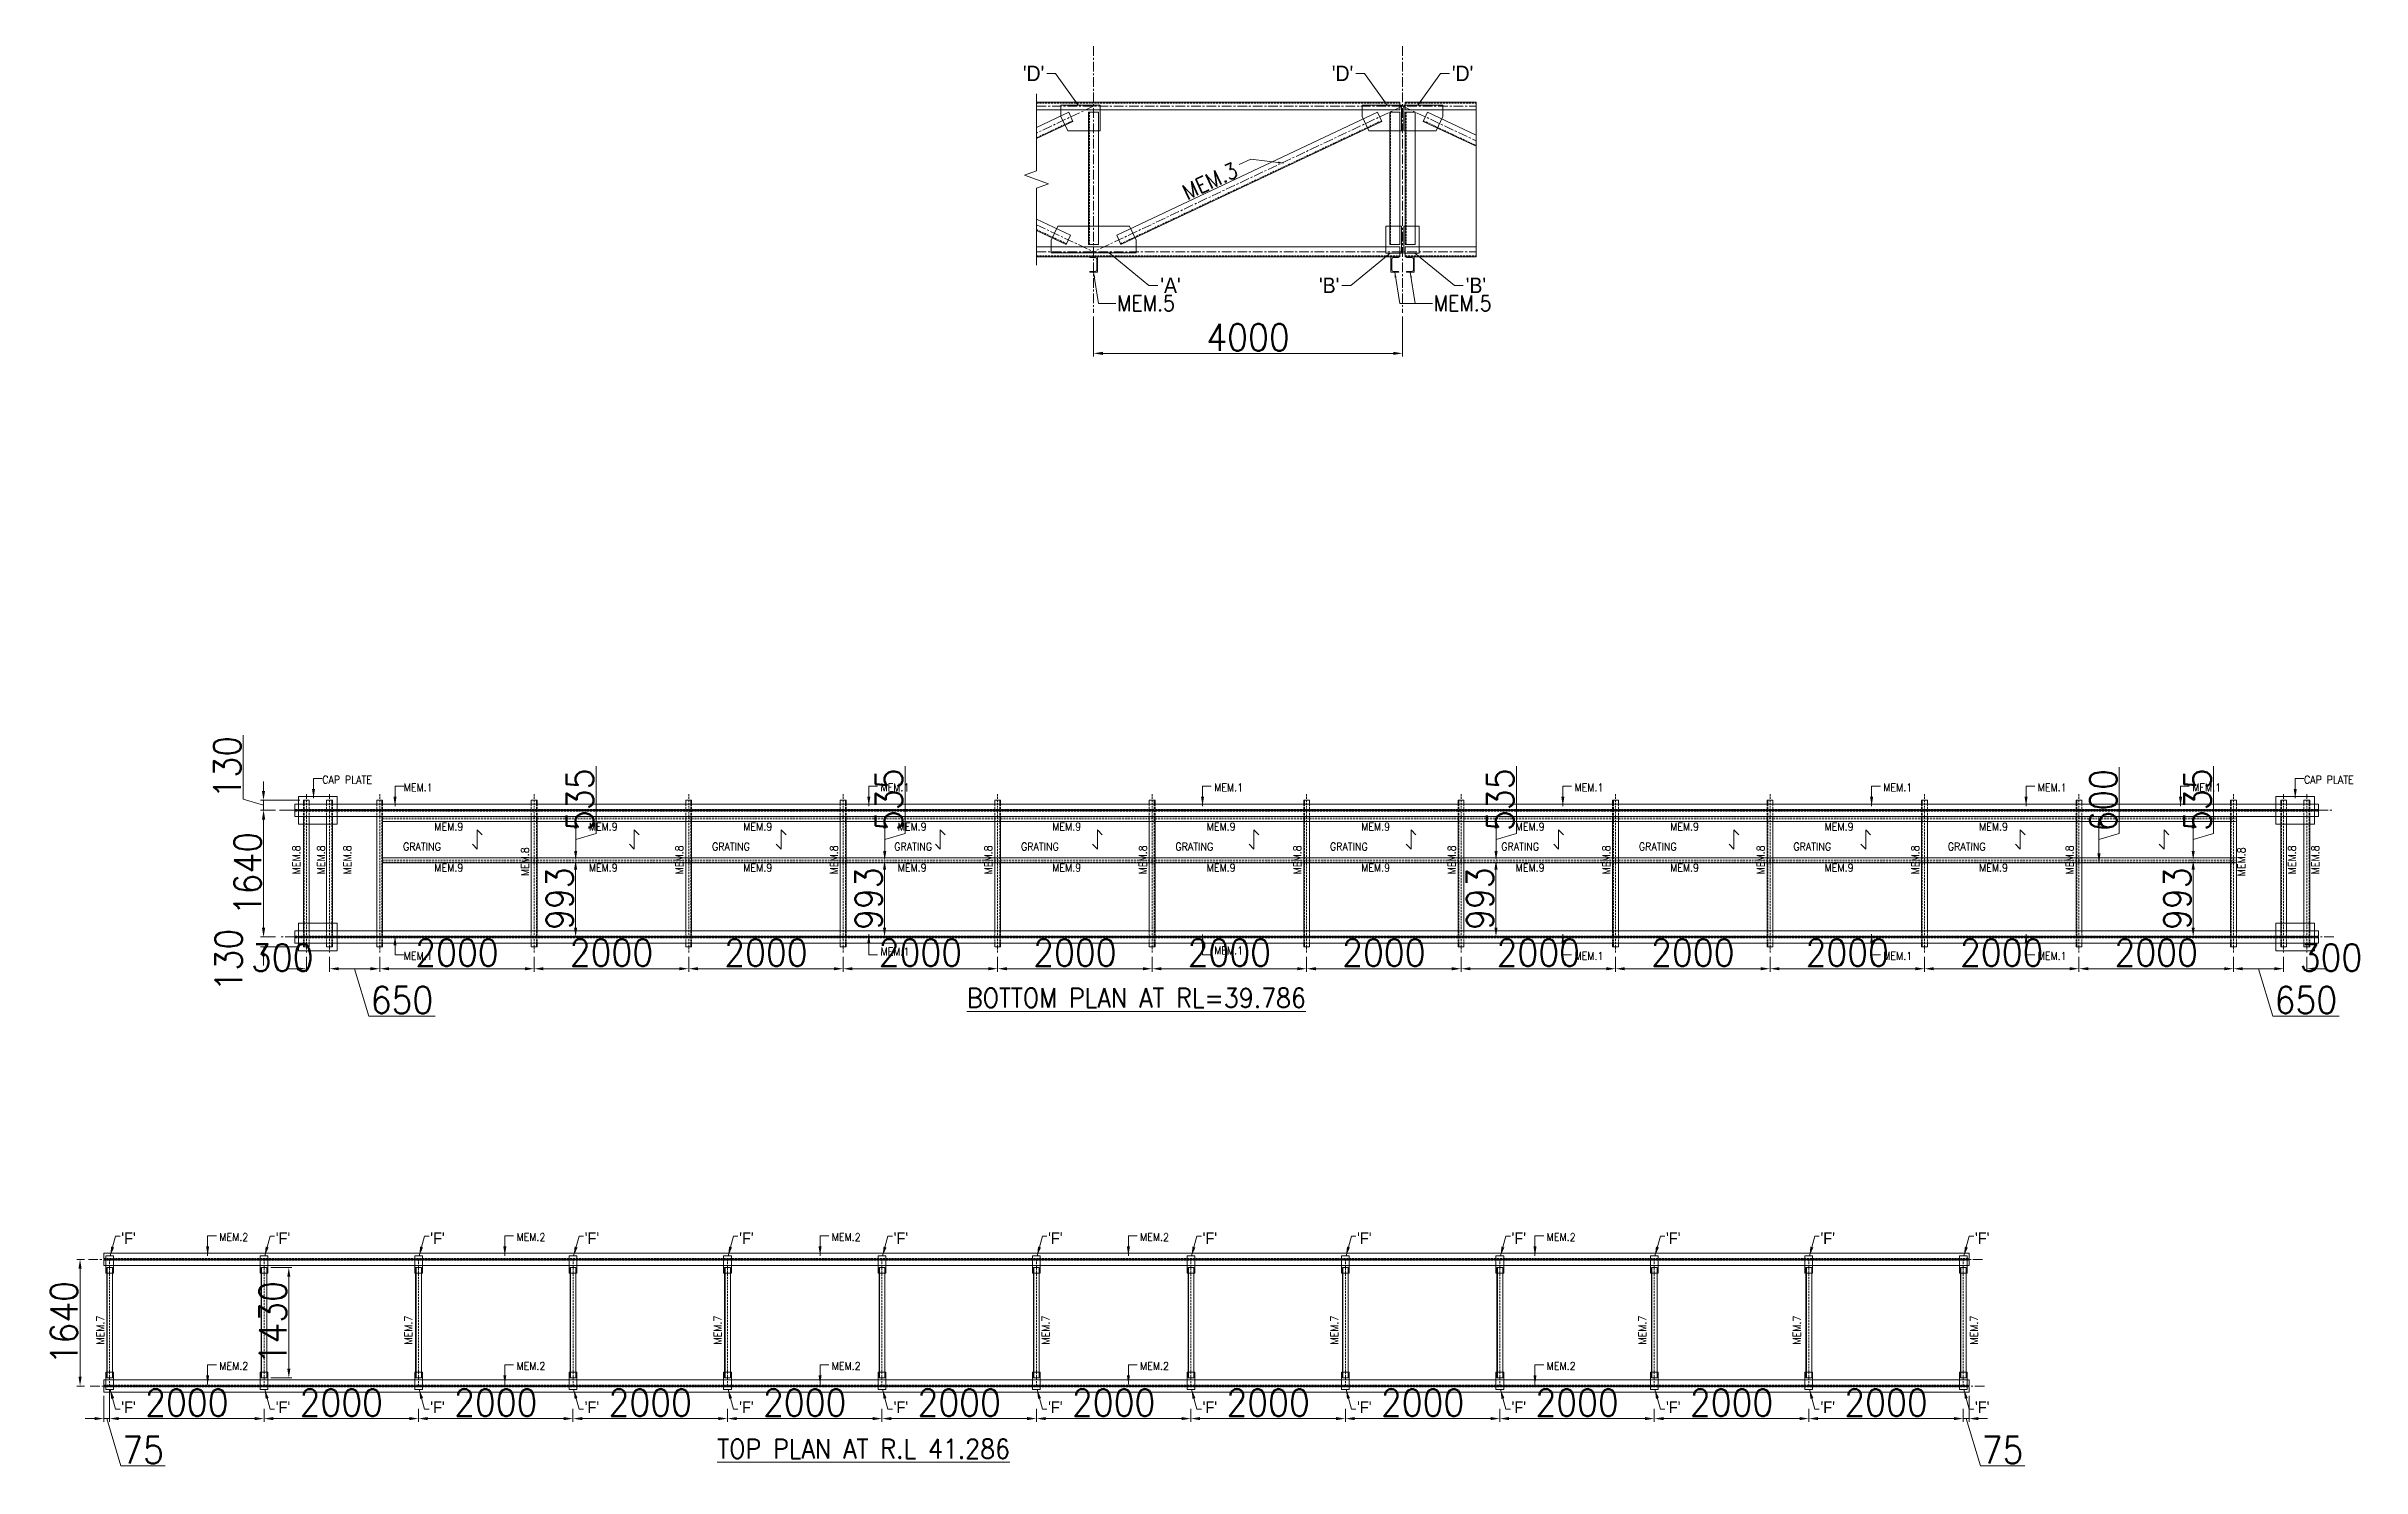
# Model space of a CAD drawing. Header units: millimetres. Extents: x 0 to 1124626, y -157535 to 82123.
# Drawn here: x 554386 to 584364, y 40027 to 58429 of the extents above; entities that cross this region are included whole.
import ezdxf
from ezdxf.enums import TextEntityAlignment as Align

# ---------------------------------------------------------------- set-up
doc = ezdxf.new("R2010")
doc.units = ezdxf.units.MM
doc.header["$MEASUREMENT"] = 0
doc.linetypes.add('CENTER', pattern=[2, 1.25, -0.25, 0.25, -0.25])
doc.linetypes.add('HIDDEN', pattern=[0.375, 0.25, -0.125])
for name, color, linetype, lineweight in [('CN', 253, 'Continuous', 15), ('Dim', 6, 'Continuous', 13), ('STR. STEEL', 25, 'Continuous', 18), ('structure', 183, 'Continuous', 15), ('Text', 7, 'Continuous', 15), ('TEXT-4', 2, 'Continuous', 25), ('TITLE TEXT', 50, 'Continuous', 18)]:
    doc.layers.add(name, color=color, linetype=linetype, lineweight=lineweight)
doc.styles.add('MtX_romans_shx', font='romans.shx')
doc.styles.add('style1', font='romans.shx', dxfattribs={"width": 0.9, "height": 300})
doc.dimstyles.new('Copy of DIM-1', dxfattribs={"dimscale": 40, "dimtxt": 125, "dimasz": 3, "dimexe": 1, "dimexo": 1.2, "dimgap": 0.8, "dimtad": 1, "dimdec": 0, "dimzin": 1, "dimdsep": 46, "dimtxsty": 'style1', "dimcen": 2, "dimclrd": 8, "dimclre": 8, "dimclrt": 7, "dimadec": 0, "dimazin": 0, "dimtfac": 1, "dimtdec": 0, "dimtofl": 0, "dimtmove": 1, "dimatfit": 3, "dimfxl": 1, "dimtolj": 1, "dimtzin": 0, "dimlwd": 9, "dimlwe": 9, "dimarcsym": 1})

msp = doc.modelspace()

# ---------------------------------------------------------------- texts
at = {"layer": 'Text', "ltscale": 20, "style": 'MtX_romans_shx', "width": 0.9}
msp.add_text('MEM.3', height=199.90481, rotation=25.23215771, dxfattribs=at).set_placement((569495.7866, 56594.2472), align=Align.CENTER)
for p in [(568250.195, 55002.3056), (572350.195, 55002.3056)]:
    msp.add_text('MEM.5', height=200, dxfattribs=at).set_placement(p)
at = {"layer": 'Text', "ltscale": 20, "char_height": 100, "attachment_point": 1, "style": 'style1'}
for s, insert, width, rotation in [('CAP PLATE', (557959.095, 48984.1617), 1218.023492, 359.8539997), ('MEM.1', (559014.1254, 48884.1617), 1218.023492, 359.8539997), ('MEM.1', (565186.2585, 48884.1617), 1218.023492, 359.8539997), ('MEM.1', (569507.1903, 48884.1617), 1218.023492, 359.8539997), ('MEM.1', (574172.154, 48884.1617), 1218.023492, 359.8539997), ('MEM.1', (578169.7427, 48884.1617), 1218.023492, 359.8539997), ('MEM.1', (580169.7427, 48884.1617), 1218.023492, 359.8539997), ('MEM.1', (582169.7427, 48884.1617), 1218.023492, 359.8539997), ('CAP PLATE', (583616.5596, 48984.1617), 1218.023492, 359.8539997), ('MEM.9', (559410.3619, 48377.7034), 1218.023492, 359.82648199), ('MEM.9', (561410.3619, 48377.7034), 1218.023492, 359.82648199), ('MEM.9', (563410.3619, 48377.7034), 1218.023492, 359.82648199), ('MEM.9', (565410.3619, 48377.7034), 1218.023492, 359.82648199), ('MEM.9', (567410.3619, 48377.7034), 1218.023492, 359.82648199), ('MEM.9', (569410.3619, 48377.7034), 1218.023492, 359.82648199), ('MEM.9', (571410.3619, 48377.7034), 1218.023492, 359.82648199), ('MEM.9', (573410.3619, 48377.7034), 1218.023492, 359.82648199), ('MEM.9', (575410.3619, 48377.7034), 1218.023492, 359.82648199), ('MEM.9', (577410.3619, 48377.7034), 1218.023492, 359.82648199), ('MEM.9', (579410.3619, 48377.7034), 1218.023492, 359.82648199), ('MEM.9', (579410.3619, 48377.7034), 1218.023492, 359.82648199), ('MEM.8', (557572.7101, 47709.2671), 1218.023492, 89.82648199), ('MEM.8', (557891.0133, 47709.2671), 1218.023492, 89.82648199), ('MEM.8', (558232.4241, 47709.2671), 1218.023492, 89.82648199), ('GRATING', (559005.3555, 48119.4589), 1218.023492, 359.82648199), ('MEM.8', (560532.4241, 47685.9942), 1218.023492, 89.82648199), ('MEM.8', (562532.4241, 47709.2671), 1218.023492, 89.82648199), ('GRATING', (563005.3555, 48119.4589), 1218.023492, 359.82648199), ('MEM.8', (564532.4241, 47709.2671), 1218.023492, 89.82648199), ('GRATING', (565364.5454, 48119.4589), 1218.023492, 359.82648199), ('MEM.8', (566532.4241, 47709.2671), 1218.023492, 89.82648199), ('GRATING', (567005.3555, 48119.4589), 1218.023492, 359.82648199), ('MEM.8', (568532.4241, 47709.2671), 1218.023492, 89.82648199), ('GRATING', (569005.3555, 48119.4589), 1218.023492, 359.82648199), ('MEM.8', (570532.4241, 47709.2671), 1218.023492, 89.82648199), ('GRATING', (571005.3555, 48119.4589), 1218.023492, 359.82648199), ('MEM.8', (572532.4241, 47709.2671), 1218.023492, 89.82648199), ('GRATING', (573223.5429, 48119.4589), 1218.023492, 359.82648199), ('MEM.8', (574532.4241, 47709.2671), 1218.023492, 89.82648199), ('GRATING', (575005.3555, 48119.4589), 1218.023492, 359.82648199), ('MEM.8', (576532.4241, 47709.2671), 1218.023492, 89.82648199), ('GRATING', (577005.3555, 48119.4589), 1218.023492, 359.82648199), ('MEM.8', (578532.4241, 47709.2671), 1218.023492, 89.82648199), ('GRATING', (579005.3555, 48119.4589), 1218.023492, 359.82648199), ('GRATING', (579005.3555, 48119.4589), 1218.023492, 359.82648199), ('MEM.8', (580532.4241, 47709.2671), 1218.023492, 89.82648199), ('MEM.8', (582756.0845, 47683.8739), 1218.023492, 89.82648199), ('MEM.8', (583410.0442, 47709.2671), 1218.023492, 89.82648199), ('MEM.8', (583711.4722, 47709.2671), 1218.023492, 89.82648199), ('MEM.9', (559410.3619, 47846.1555), 1218.023492, 359.82648199), ('MEM.9', (561410.3619, 47846.1555), 1218.023492, 359.82648199), ('MEM.9', (563410.3619, 47846.1555), 1218.023492, 359.82648199), ('MEM.9', (565410.3619, 47846.1555), 1218.023492, 359.82648199), ('MEM.9', (567410.3619, 47846.1555), 1218.023492, 359.82648199), ('MEM.9', (569410.3619, 47846.1555), 1218.023492, 359.82648199), ('MEM.9', (571410.3619, 47846.1555), 1218.023492, 359.82648199), ('MEM.9', (573410.3619, 47846.1555), 1218.023492, 359.82648199), ('MEM.9', (575410.3619, 47846.1555), 1218.023492, 359.82648199), ('MEM.9', (577410.3619, 47846.1555), 1218.023492, 359.82648199), ('MEM.9', (579410.3619, 47846.1555), 1218.023492, 359.82648199), ('MEM.9', (579410.3619, 47846.1555), 1218.023492, 359.82648199), ('MEM.1', (569507.1903, 46773.9468), 1218.023492, 359.8539997), ('MEM.1', (559014.1254, 46704.2925), 1218.023492, 359.8539997), ('MEM.1', (565186.2585, 46760.3271), 1218.023492, 359.8539997), ('MEM.1', (574172.154, 46704.2925), 1218.023492, 359.8539997), ('MEM.1', (578169.7427, 46704.2925), 1218.023492, 359.8539997), ('MEM.1', (580169.7427, 46704.2925), 1218.023492, 359.8539997), ('MEM.2', (556626.3081, 43062.8663), 1218.023492, 359.8539997), ('MEM.2', (560473.9903, 43062.8663), 1218.023492, 359.8539997), ('MEM.2', (564555.6304, 43062.8663), 1218.023492, 359.8539997), ('MEM.2', (568547.2933, 43062.8663), 1218.023492, 359.8539997), ('MEM.2', (573811.5273, 43062.8663), 1218.023492, 359.8539997), ('MEM.7', (555034.4501, 41621.7709), 1518.022116, 89.82648199), ('MEM.7', (559021.7915, 41621.7709), 1518.022116, 89.82648199), ('MEM.7', (563028.408, 41621.7709), 1518.022116, 89.82648199), ('MEM.7', (567273.4202, 41621.7709), 1518.022116, 89.82648199), ('MEM.7', (571012.1235, 41621.7709), 1518.022116, 89.82648199), ('MEM.7', (574999.7496, 41621.7709), 1518.022116, 89.82648199), ('MEM.7', (576999.7496, 41621.7709), 1518.022116, 89.82648199), ('MEM.7', (579292.6078, 41621.7709), 1518.022116, 89.82648199), ('MEM.2', (556626.3081, 41394.2255), 1218.023492, 359.8539997), ('MEM.2', (560473.9903, 41394.2255), 1218.023492, 359.8539997), ('MEM.2', (564555.6304, 41394.2255), 1218.023492, 359.8539997), ('MEM.2', (568547.2933, 41394.2255), 1218.023492, 359.8539997), ('MEM.2', (573811.5273, 41394.2255), 1218.023492, 359.8539997)]:
    msp.add_mtext(s, dxfattribs=dict(at, insert=insert, width=width, rotation=rotation))
at = {"layer": 'TEXT-4', "ltscale": 20, "style": 'style1'}
for s, insert, char_height, width, attachment_point in [("{\\fArial|b0|i0|c0|p34;'D'}", (567307.0579, 57978.638), 200, 223.96801, 9), ("{\\fArial|b0|i0|c0|p34;'D'}", (571307.0579, 57978.638), 200, 223.96801, 9), ("{\\fArial|b0|i0|c0|p34;'D'}", (572583.9274, 57978.638), 200, 223.96801, 7), ("{\\fArial|b0|i0|c0|p34;'A'}", (568809.4119, 55234.7749), 200, 223.96801, 7), ("{\\fArial|b0|i0|c0|p34;'B'}", (571127.3538, 55234.7749), 200, 223.96801, 9), ("{\\fArial|b0|i0|c0|p34;'B'}", (572763.6315, 55234.7749), 200, 223.96801, 7), ("{\\fArial|b0|i0|c0|p34;'F'}", (555356.8963, 43073.5484), 150, 111.984005, 1), ("{\\fArial|b0|i0|c0|p34;'F'}", (557356.8963, 43073.5484), 150, 111.984005, 1), ("{\\fArial|b0|i0|c0|p34;'F'}", (559356.8963, 43073.5484), 150, 111.984005, 1), ("{\\fArial|b0|i0|c0|p34;'F'}", (561356.8963, 43073.5484), 150, 111.984005, 1), ("{\\fArial|b0|i0|c0|p34;'F'}", (563356.8963, 43073.5484), 150, 111.984005, 1), ("{\\fArial|b0|i0|c0|p34;'F'}", (565356.8963, 43073.5484), 150, 111.984005, 1), ("{\\fArial|b0|i0|c0|p34;'F'}", (567356.8963, 43073.5484), 150, 111.984005, 1), ("{\\fArial|b0|i0|c0|p34;'F'}", (569356.8963, 43073.5484), 150, 111.984005, 1), ("{\\fArial|b0|i0|c0|p34;'F'}", (571356.8963, 43073.5484), 150, 111.984005, 1), ("{\\fArial|b0|i0|c0|p34;'F'}", (573356.8963, 43073.5484), 150, 111.984005, 1), ("{\\fArial|b0|i0|c0|p34;'F'}", (575356.8963, 43073.5484), 150, 111.984005, 1), ("{\\fArial|b0|i0|c0|p34;'F'}", (577356.8963, 43073.5484), 150, 111.984005, 1), ("{\\fArial|b0|i0|c0|p34;'F'}", (579356.8963, 43073.5484), 150, 111.984005, 1), ("{\\fArial|b0|i0|c0|p34;'F'}", (555356.8963, 40734.3895), 150, 111.984005, 7), ("{\\fArial|b0|i0|c0|p34;'F'}", (557356.8963, 40734.3895), 150, 111.984005, 7), ("{\\fArial|b0|i0|c0|p34;'F'}", (559356.8963, 40734.3895), 150, 111.984005, 7), ("{\\fArial|b0|i0|c0|p34;'F'}", (561356.8963, 40734.3895), 150, 111.984005, 7), ("{\\fArial|b0|i0|c0|p34;'F'}", (563356.8963, 40734.3895), 150, 111.984005, 7), ("{\\fArial|b0|i0|c0|p34;'F'}", (565356.8963, 40734.3895), 150, 111.984005, 7), ("{\\fArial|b0|i0|c0|p34;'F'}", (567356.8963, 40734.3895), 150, 111.984005, 7), ("{\\fArial|b0|i0|c0|p34;'F'}", (569356.8963, 40734.3895), 150, 111.984005, 7), ("{\\fArial|b0|i0|c0|p34;'F'}", (571356.8963, 40734.3895), 150, 111.984005, 7), ("{\\fArial|b0|i0|c0|p34;'F'}", (573356.8963, 40734.3895), 150, 111.984005, 7), ("{\\fArial|b0|i0|c0|p34;'F'}", (575356.8963, 40734.3895), 150, 111.984005, 7), ("{\\fArial|b0|i0|c0|p34;'F'}", (577356.8963, 40734.3895), 150, 111.984005, 7), ("{\\fArial|b0|i0|c0|p34;'F'}", (579356.8963, 40734.3895), 150, 111.984005, 7)]:
    msp.add_mtext(s, dxfattribs=dict(at, insert=insert, char_height=char_height, width=width, attachment_point=attachment_point))
at = {"layer": 'TITLE TEXT', "ltscale": 20, "char_height": 250, "width": 8570.669872, "attachment_point": 1, "style": 'style1'}
for s, insert in [('{\\LBOTTOM PLAN AT RL=39.786}', (566305.9538, 46234.4625)), ('{\\LTOP PLAN AT R.L 41.286}', (563072.5666, 40397.424))]:
    msp.add_mtext(s, dxfattribs=dict(at, insert=insert))

# ---------------------------------------------------------------- blocks, each defined once
blk = doc.blocks.new('*D921')
at = {"layer": 'DEFPOINTS', "color": 0, "ltscale": 20, "transparency": 16777216}
for p in [(555205, 41089), (557205, 40839), (557205, 40663)]:
    blk.add_point(p, dxfattribs=at)
at = {"layer": 'Dim', "color": 8, "lineweight": 9, "ltscale": 20, "transparency": 16777216}
for p, q in [((555205, 41041), (555205, 40623)), ((557205, 40791), (557205, 40623)), ((555325, 40663), (557085, 40663))]:
    blk.add_line(p, q, dxfattribs=at)
at = {"layer": 'Dim', "color": 8, "ltscale": 20, "transparency": 16777216}
for points in [[(555325, 40683), (555325, 40643), (555205, 40663)], [(557085, 40643), (557085, 40683), (557205, 40663)]]:
    blk.add_solid(points, dxfattribs=at)
at = {"layer": 'Dim', "color": 7, "ltscale": 20, "transparency": 16777216, "insert": (556205, 40870), "char_height": 350, "attachment_point": 5, "style": 'style1'}
blk.add_mtext('\\A1;2000', dxfattribs=at)
blk = doc.blocks.new('*D922')
at = {"layer": 'DEFPOINTS', "color": 0, "ltscale": 20, "transparency": 16777216}
for p in [(557205, 40839), (559205, 40839), (559205, 40663)]:
    blk.add_point(p, dxfattribs=at)
at = {"layer": 'Dim', "color": 8, "lineweight": 9, "ltscale": 20, "transparency": 16777216}
for p, q in [((557205, 40791), (557205, 40623)), ((559205, 40791), (559205, 40623)), ((557325, 40663), (559085, 40663))]:
    blk.add_line(p, q, dxfattribs=at)
at = {"layer": 'Dim', "color": 8, "ltscale": 20, "transparency": 16777216}
for points in [[(557325, 40683), (557325, 40643), (557205, 40663)], [(559085, 40643), (559085, 40683), (559205, 40663)]]:
    blk.add_solid(points, dxfattribs=at)
at = {"layer": 'Dim', "color": 7, "ltscale": 20, "transparency": 16777216, "insert": (558205, 40870), "char_height": 350, "attachment_point": 5, "style": 'style1'}
blk.add_mtext('\\A1;2000', dxfattribs=at)
blk = doc.blocks.new('*D923')
at = {"layer": 'DEFPOINTS', "color": 0, "ltscale": 20, "transparency": 16777216}
for p in [(559205, 40839), (561205, 40839), (561205, 40663)]:
    blk.add_point(p, dxfattribs=at)
at = {"layer": 'Dim', "color": 8, "lineweight": 9, "ltscale": 20, "transparency": 16777216}
for p, q in [((559205, 40791), (559205, 40623)), ((561205, 40791), (561205, 40623)), ((559325, 40663), (561085, 40663))]:
    blk.add_line(p, q, dxfattribs=at)
at = {"layer": 'Dim', "color": 8, "ltscale": 20, "transparency": 16777216}
for points in [[(559325, 40683), (559325, 40643), (559205, 40663)], [(561085, 40643), (561085, 40683), (561205, 40663)]]:
    blk.add_solid(points, dxfattribs=at)
at = {"layer": 'Dim', "color": 7, "ltscale": 20, "transparency": 16777216, "insert": (560205, 40870), "char_height": 350, "attachment_point": 5, "style": 'style1'}
blk.add_mtext('\\A1;2000', dxfattribs=at)
blk = doc.blocks.new('*D924')
at = {"layer": 'DEFPOINTS', "color": 0, "ltscale": 20, "transparency": 16777216}
for p in [(561205, 40839), (563205, 40839), (563205, 40663)]:
    blk.add_point(p, dxfattribs=at)
at = {"layer": 'Dim', "color": 8, "lineweight": 9, "ltscale": 20, "transparency": 16777216}
for p, q in [((561205, 40791), (561205, 40623)), ((563205, 40791), (563205, 40623)), ((561325, 40663), (563085, 40663))]:
    blk.add_line(p, q, dxfattribs=at)
at = {"layer": 'Dim', "color": 8, "ltscale": 20, "transparency": 16777216}
for points in [[(561325, 40683), (561325, 40643), (561205, 40663)], [(563085, 40643), (563085, 40683), (563205, 40663)]]:
    blk.add_solid(points, dxfattribs=at)
at = {"layer": 'Dim', "color": 7, "ltscale": 20, "transparency": 16777216, "insert": (562205, 40870), "char_height": 350, "attachment_point": 5, "style": 'style1'}
blk.add_mtext('\\A1;2000', dxfattribs=at)
blk = doc.blocks.new('*D925')
at = {"layer": 'DEFPOINTS', "color": 0, "ltscale": 20, "transparency": 16777216}
for p in [(563205, 40839), (565205, 40839), (565205, 40663)]:
    blk.add_point(p, dxfattribs=at)
at = {"layer": 'Dim', "color": 8, "lineweight": 9, "ltscale": 20, "transparency": 16777216}
for p, q in [((563205, 40791), (563205, 40623)), ((565205, 40791), (565205, 40623)), ((563325, 40663), (565085, 40663))]:
    blk.add_line(p, q, dxfattribs=at)
at = {"layer": 'Dim', "color": 8, "ltscale": 20, "transparency": 16777216}
for points in [[(563325, 40683), (563325, 40643), (563205, 40663)], [(565085, 40643), (565085, 40683), (565205, 40663)]]:
    blk.add_solid(points, dxfattribs=at)
at = {"layer": 'Dim', "color": 7, "ltscale": 20, "transparency": 16777216, "insert": (564205, 40870), "char_height": 350, "attachment_point": 5, "style": 'style1'}
blk.add_mtext('\\A1;2000', dxfattribs=at)
blk = doc.blocks.new('*D926')
at = {"layer": 'DEFPOINTS', "color": 0, "ltscale": 20, "transparency": 16777216}
for p in [(565205, 40839), (567205, 40839), (567205, 40663)]:
    blk.add_point(p, dxfattribs=at)
at = {"layer": 'Dim', "color": 8, "lineweight": 9, "ltscale": 20, "transparency": 16777216}
for p, q in [((565205, 40791), (565205, 40623)), ((567205, 40791), (567205, 40623)), ((565325, 40663), (567085, 40663))]:
    blk.add_line(p, q, dxfattribs=at)
at = {"layer": 'Dim', "color": 8, "ltscale": 20, "transparency": 16777216}
for points in [[(565325, 40683), (565325, 40643), (565205, 40663)], [(567085, 40643), (567085, 40683), (567205, 40663)]]:
    blk.add_solid(points, dxfattribs=at)
at = {"layer": 'Dim', "color": 7, "ltscale": 20, "transparency": 16777216, "insert": (566205, 40870), "char_height": 350, "attachment_point": 5, "style": 'style1'}
blk.add_mtext('\\A1;2000', dxfattribs=at)
blk = doc.blocks.new('*D927')
at = {"layer": 'DEFPOINTS', "color": 0, "ltscale": 20, "transparency": 16777216}
for p in [(567205, 40839), (569205, 40839), (569205, 40663)]:
    blk.add_point(p, dxfattribs=at)
at = {"layer": 'Dim', "color": 8, "lineweight": 9, "ltscale": 20, "transparency": 16777216}
for p, q in [((567205, 40791), (567205, 40623)), ((569205, 40791), (569205, 40623)), ((567325, 40663), (569085, 40663))]:
    blk.add_line(p, q, dxfattribs=at)
at = {"layer": 'Dim', "color": 8, "ltscale": 20, "transparency": 16777216}
for points in [[(567325, 40683), (567325, 40643), (567205, 40663)], [(569085, 40643), (569085, 40683), (569205, 40663)]]:
    blk.add_solid(points, dxfattribs=at)
at = {"layer": 'Dim', "color": 7, "ltscale": 20, "transparency": 16777216, "insert": (568205, 40870), "char_height": 350, "attachment_point": 5, "style": 'style1'}
blk.add_mtext('\\A1;2000', dxfattribs=at)
blk = doc.blocks.new('*D928')
at = {"layer": 'DEFPOINTS', "color": 0, "ltscale": 20, "transparency": 16777216}
for p in [(569205, 40839), (571205, 40839), (571205, 40663)]:
    blk.add_point(p, dxfattribs=at)
at = {"layer": 'Dim', "color": 8, "lineweight": 9, "ltscale": 20, "transparency": 16777216}
for p, q in [((569205, 40791), (569205, 40623)), ((571205, 40791), (571205, 40623)), ((569325, 40663), (571085, 40663))]:
    blk.add_line(p, q, dxfattribs=at)
at = {"layer": 'Dim', "color": 8, "ltscale": 20, "transparency": 16777216}
for points in [[(569325, 40683), (569325, 40643), (569205, 40663)], [(571085, 40643), (571085, 40683), (571205, 40663)]]:
    blk.add_solid(points, dxfattribs=at)
at = {"layer": 'Dim', "color": 7, "ltscale": 20, "transparency": 16777216, "insert": (570205, 40870), "char_height": 350, "attachment_point": 5, "style": 'style1'}
blk.add_mtext('\\A1;2000', dxfattribs=at)
blk = doc.blocks.new('*D929')
at = {"layer": 'DEFPOINTS', "color": 0, "ltscale": 20, "transparency": 16777216}
for p in [(571205, 40839), (573205, 40839), (573205, 40663)]:
    blk.add_point(p, dxfattribs=at)
at = {"layer": 'Dim', "color": 8, "lineweight": 9, "ltscale": 20, "transparency": 16777216}
for p, q in [((571205, 40791), (571205, 40623)), ((573205, 40791), (573205, 40623)), ((571325, 40663), (573085, 40663))]:
    blk.add_line(p, q, dxfattribs=at)
at = {"layer": 'Dim', "color": 8, "ltscale": 20, "transparency": 16777216}
for points in [[(571325, 40683), (571325, 40643), (571205, 40663)], [(573085, 40643), (573085, 40683), (573205, 40663)]]:
    blk.add_solid(points, dxfattribs=at)
at = {"layer": 'Dim', "color": 7, "ltscale": 20, "transparency": 16777216, "insert": (572205, 40870), "char_height": 350, "attachment_point": 5, "style": 'style1'}
blk.add_mtext('\\A1;2000', dxfattribs=at)
blk = doc.blocks.new('*D930')
at = {"layer": 'DEFPOINTS', "color": 0, "ltscale": 20, "transparency": 16777216}
for p in [(573205, 40839), (575205, 40839), (575205, 40663)]:
    blk.add_point(p, dxfattribs=at)
at = {"layer": 'Dim', "color": 8, "lineweight": 9, "ltscale": 20, "transparency": 16777216}
for p, q in [((573205, 40791), (573205, 40623)), ((575205, 40791), (575205, 40623)), ((573325, 40663), (575085, 40663))]:
    blk.add_line(p, q, dxfattribs=at)
at = {"layer": 'Dim', "color": 8, "ltscale": 20, "transparency": 16777216}
for points in [[(573325, 40683), (573325, 40643), (573205, 40663)], [(575085, 40643), (575085, 40683), (575205, 40663)]]:
    blk.add_solid(points, dxfattribs=at)
at = {"layer": 'Dim', "color": 7, "ltscale": 20, "transparency": 16777216, "insert": (574205, 40870), "char_height": 350, "attachment_point": 5, "style": 'style1'}
blk.add_mtext('\\A1;2000', dxfattribs=at)
blk = doc.blocks.new('*D931')
at = {"layer": 'DEFPOINTS', "color": 0, "ltscale": 20, "transparency": 16777216}
for p in [(575205, 40839), (577205, 40758), (577205, 40663)]:
    blk.add_point(p, dxfattribs=at)
at = {"layer": 'Dim', "color": 8, "lineweight": 9, "ltscale": 20, "transparency": 16777216}
for p, q in [((575205, 40791), (575205, 40623)), ((575325, 40663), (577085, 40663)), ((577205, 40710), (577205, 40623))]:
    blk.add_line(p, q, dxfattribs=at)
at = {"layer": 'Dim', "color": 8, "ltscale": 20, "transparency": 16777216}
for points in [[(575325, 40683), (575325, 40643), (575205, 40663)], [(577085, 40643), (577085, 40683), (577205, 40663)]]:
    blk.add_solid(points, dxfattribs=at)
at = {"layer": 'Dim', "color": 7, "ltscale": 20, "transparency": 16777216, "insert": (576205, 40870), "char_height": 350, "attachment_point": 5, "style": 'style1'}
blk.add_mtext('\\A1;2000', dxfattribs=at)
blk = doc.blocks.new('*D932')
at = {"layer": 'DEFPOINTS', "color": 0, "ltscale": 20, "transparency": 16777216}
for p in [(579205, 40839), (579280, 41004), (579280, 40663)]:
    blk.add_point(p, dxfattribs=at)
at = {"layer": 'Dim', "color": 8, "lineweight": 9, "ltscale": 20, "transparency": 16777216}
for p, q in [((579205, 40791), (579205, 40623)), ((579280, 40956), (579280, 40623)), ((579085, 40663), (578965, 40663)), ((579205, 40663), (579280, 40663)), ((579427, 40050), (579243, 40663)), ((579400, 40663), (579520, 40663)), ((580001, 40050), (579427, 40050))]:
    blk.add_line(p, q, dxfattribs=at)
at = {"layer": 'Dim', "color": 8, "ltscale": 20, "transparency": 16777216}
for points in [[(579085, 40643), (579085, 40683), (579205, 40663)], [(579400, 40683), (579400, 40643), (579280, 40663)]]:
    blk.add_solid(points, dxfattribs=at)
at = {"layer": 'Dim', "color": 7, "ltscale": 20, "transparency": 16777216, "insert": (579714, 40257), "char_height": 350, "attachment_point": 5, "style": 'style1'}
blk.add_mtext('\\A1;75', dxfattribs=at)
blk = doc.blocks.new('*D933')
at = {"layer": 'DEFPOINTS', "color": 0, "ltscale": 20, "transparency": 16777216}
for p in [(555130, 41004), (555205, 40839), (555130, 40663)]:
    blk.add_point(p, dxfattribs=at)
at = {"layer": 'Dim', "color": 8, "lineweight": 9, "ltscale": 20, "transparency": 16777216}
for p, q in [((555130, 40956), (555130, 40623)), ((555205, 40791), (555205, 40623)), ((555010, 40663), (554890, 40663)), ((555205, 40663), (555130, 40663)), ((555352, 40050), (555168, 40663)), ((555325, 40663), (555445, 40663)), ((555926, 40050), (555352, 40050))]:
    blk.add_line(p, q, dxfattribs=at)
at = {"layer": 'Dim', "color": 8, "ltscale": 20, "transparency": 16777216}
for points in [[(555010, 40643), (555010, 40683), (555130, 40663)], [(555325, 40683), (555325, 40643), (555205, 40663)]]:
    blk.add_solid(points, dxfattribs=at)
at = {"layer": 'Dim', "color": 7, "ltscale": 20, "transparency": 16777216, "insert": (555639, 40257), "char_height": 350, "attachment_point": 5, "style": 'style1'}
blk.add_mtext('\\A1;75', dxfattribs=at)
blk = doc.blocks.new('*D934')
at = {"layer": 'DEFPOINTS', "color": 0, "ltscale": 20, "transparency": 16777216}
for p in [(554823, 42724), (554930, 42724), (554930, 41084)]:
    blk.add_point(p, dxfattribs=at)
at = {"layer": 'Dim', "color": 8, "lineweight": 9, "ltscale": 20, "transparency": 16777216}
for p, q in [((554882, 42724), (554783, 42724)), ((554823, 41204), (554823, 42604)), ((554882, 41084), (554783, 41084))]:
    blk.add_line(p, q, dxfattribs=at)
at = {"layer": 'Dim', "color": 8, "ltscale": 20, "transparency": 16777216}
for points in [[(554843, 42604), (554803, 42604), (554823, 42724)], [(554803, 41204), (554843, 41204), (554823, 41084)]]:
    blk.add_solid(points, dxfattribs=at)
at = {"layer": 'Dim', "color": 7, "ltscale": 20, "transparency": 16777216, "insert": (554616, 41904), "char_height": 350, "attachment_point": 5, "rotation": 90, "style": 'style1'}
blk.add_mtext('\\A1;1640', dxfattribs=at)
blk = doc.blocks.new('*D935')
at = {"layer": 'DEFPOINTS', "color": 0, "ltscale": 20, "transparency": 16777216}
for p in [(557243, 42619), (557243, 41189), (557526, 41189)]:
    blk.add_point(p, dxfattribs=at)
at = {"layer": 'Dim', "color": 8, "lineweight": 9, "ltscale": 20, "transparency": 16777216}
for p, q in [((557291, 42619), (557566, 42619)), ((557526, 42499), (557526, 41309)), ((557291, 41189), (557566, 41189))]:
    blk.add_line(p, q, dxfattribs=at)
at = {"layer": 'Dim', "color": 8, "ltscale": 20, "transparency": 16777216}
for points in [[(557546, 42499), (557506, 42499), (557526, 42619)], [(557506, 41309), (557546, 41309), (557526, 41189)]]:
    blk.add_solid(points, dxfattribs=at)
at = {"layer": 'Dim', "color": 7, "ltscale": 20, "transparency": 16777216, "insert": (557319, 41904), "char_height": 350, "attachment_point": 5, "rotation": 90, "style": 'style1'}
blk.add_mtext('\\A1;1430', dxfattribs=at)
blk = doc.blocks.new('*D936')
at = {"layer": 'DEFPOINTS', "color": 0, "ltscale": 20, "transparency": 16777216}
for p in [(577205, 40839), (579205, 40758), (579205, 40663)]:
    blk.add_point(p, dxfattribs=at)
at = {"layer": 'Dim', "color": 8, "lineweight": 9, "ltscale": 20, "transparency": 16777216}
for p, q in [((577205, 40791), (577205, 40623)), ((577325, 40663), (579085, 40663)), ((579205, 40710), (579205, 40623))]:
    blk.add_line(p, q, dxfattribs=at)
at = {"layer": 'Dim', "color": 8, "ltscale": 20, "transparency": 16777216}
for points in [[(577325, 40683), (577325, 40643), (577205, 40663)], [(579085, 40643), (579085, 40683), (579205, 40663)]]:
    blk.add_solid(points, dxfattribs=at)
at = {"layer": 'Dim', "color": 7, "ltscale": 20, "transparency": 16777216, "insert": (578205, 40870), "char_height": 350, "attachment_point": 5, "style": 'style1'}
blk.add_mtext('\\A1;2000', dxfattribs=at)
blk = doc.blocks.new('*D954')
at = {"layer": 'DEFPOINTS', "color": 0, "ltscale": 20, "transparency": 16777216}
for p in [(558703, 46690), (560703, 46690), (560703, 46487)]:
    blk.add_point(p, dxfattribs=at)
at = {"layer": 'Dim', "color": 8, "lineweight": 9, "ltscale": 20, "transparency": 16777216}
for p, q in [((558703, 46642), (558703, 46447)), ((558823, 46487), (560583, 46487)), ((560703, 46642), (560703, 46447))]:
    blk.add_line(p, q, dxfattribs=at)
at = {"layer": 'Dim', "color": 8, "ltscale": 20, "transparency": 16777216}
for points in [[(558823, 46507), (558823, 46467), (558703, 46487)], [(560583, 46467), (560583, 46507), (560703, 46487)]]:
    blk.add_solid(points, dxfattribs=at)
at = {"layer": 'Dim', "color": 7, "ltscale": 20, "transparency": 16777216, "insert": (559703, 46694), "char_height": 350, "attachment_point": 5, "style": 'style1'}
blk.add_mtext('\\A1;2000', dxfattribs=at)
blk = doc.blocks.new('*D955')
at = {"layer": 'DEFPOINTS', "color": 0, "ltscale": 20, "transparency": 16777216}
for p in [(560703, 46690), (562703, 46690), (562703, 46487)]:
    blk.add_point(p, dxfattribs=at)
at = {"layer": 'Dim', "color": 8, "lineweight": 9, "ltscale": 20, "transparency": 16777216}
for p, q in [((560703, 46642), (560703, 46447)), ((560823, 46487), (562583, 46487)), ((562703, 46642), (562703, 46447))]:
    blk.add_line(p, q, dxfattribs=at)
at = {"layer": 'Dim', "color": 8, "ltscale": 20, "transparency": 16777216}
for points in [[(560823, 46507), (560823, 46467), (560703, 46487)], [(562583, 46467), (562583, 46507), (562703, 46487)]]:
    blk.add_solid(points, dxfattribs=at)
at = {"layer": 'Dim', "color": 7, "ltscale": 20, "transparency": 16777216, "insert": (561703, 46694), "char_height": 350, "attachment_point": 5, "style": 'style1'}
blk.add_mtext('\\A1;2000', dxfattribs=at)
blk = doc.blocks.new('*D956')
at = {"layer": 'DEFPOINTS', "color": 0, "ltscale": 20, "transparency": 16777216}
for p in [(562703, 46690), (564703, 46690), (564703, 46487)]:
    blk.add_point(p, dxfattribs=at)
at = {"layer": 'Dim', "color": 8, "lineweight": 9, "ltscale": 20, "transparency": 16777216}
for p, q in [((562703, 46642), (562703, 46447)), ((562823, 46487), (564583, 46487)), ((564703, 46642), (564703, 46447))]:
    blk.add_line(p, q, dxfattribs=at)
at = {"layer": 'Dim', "color": 8, "ltscale": 20, "transparency": 16777216}
for points in [[(562823, 46507), (562823, 46467), (562703, 46487)], [(564583, 46467), (564583, 46507), (564703, 46487)]]:
    blk.add_solid(points, dxfattribs=at)
at = {"layer": 'Dim', "color": 7, "ltscale": 20, "transparency": 16777216, "insert": (563703, 46694), "char_height": 350, "attachment_point": 5, "style": 'style1'}
blk.add_mtext('\\A1;2000', dxfattribs=at)
blk = doc.blocks.new('*D957')
at = {"layer": 'DEFPOINTS', "color": 0, "ltscale": 20, "transparency": 16777216}
for p in [(564703, 46690), (566703, 46690), (566703, 46487)]:
    blk.add_point(p, dxfattribs=at)
at = {"layer": 'Dim', "color": 8, "lineweight": 9, "ltscale": 20, "transparency": 16777216}
for p, q in [((564703, 46642), (564703, 46447)), ((564823, 46487), (566583, 46487)), ((566703, 46642), (566703, 46447))]:
    blk.add_line(p, q, dxfattribs=at)
at = {"layer": 'Dim', "color": 8, "ltscale": 20, "transparency": 16777216}
for points in [[(564823, 46507), (564823, 46467), (564703, 46487)], [(566583, 46467), (566583, 46507), (566703, 46487)]]:
    blk.add_solid(points, dxfattribs=at)
at = {"layer": 'Dim', "color": 7, "ltscale": 20, "transparency": 16777216, "insert": (565703, 46694), "char_height": 350, "attachment_point": 5, "style": 'style1'}
blk.add_mtext('\\A1;2000', dxfattribs=at)
blk = doc.blocks.new('*D958')
at = {"layer": 'DEFPOINTS', "color": 0, "ltscale": 20, "transparency": 16777216}
for p in [(566703, 46690), (568703, 46690), (568703, 46487)]:
    blk.add_point(p, dxfattribs=at)
at = {"layer": 'Dim', "color": 8, "lineweight": 9, "ltscale": 20, "transparency": 16777216}
for p, q in [((566703, 46642), (566703, 46447)), ((566823, 46487), (568583, 46487)), ((568703, 46642), (568703, 46447))]:
    blk.add_line(p, q, dxfattribs=at)
at = {"layer": 'Dim', "color": 8, "ltscale": 20, "transparency": 16777216}
for points in [[(566823, 46507), (566823, 46467), (566703, 46487)], [(568583, 46467), (568583, 46507), (568703, 46487)]]:
    blk.add_solid(points, dxfattribs=at)
at = {"layer": 'Dim', "color": 7, "ltscale": 20, "transparency": 16777216, "insert": (567703, 46694), "char_height": 350, "attachment_point": 5, "style": 'style1'}
blk.add_mtext('\\A1;2000', dxfattribs=at)
blk = doc.blocks.new('*D959')
at = {"layer": 'DEFPOINTS', "color": 0, "ltscale": 20, "transparency": 16777216}
for p in [(568703, 46690), (570703, 46690), (570703, 46487)]:
    blk.add_point(p, dxfattribs=at)
at = {"layer": 'Dim', "color": 8, "lineweight": 9, "ltscale": 20, "transparency": 16777216}
for p, q in [((568703, 46642), (568703, 46447)), ((568823, 46487), (570583, 46487)), ((570703, 46642), (570703, 46447))]:
    blk.add_line(p, q, dxfattribs=at)
at = {"layer": 'Dim', "color": 8, "ltscale": 20, "transparency": 16777216}
for points in [[(568823, 46507), (568823, 46467), (568703, 46487)], [(570583, 46467), (570583, 46507), (570703, 46487)]]:
    blk.add_solid(points, dxfattribs=at)
at = {"layer": 'Dim', "color": 7, "ltscale": 20, "transparency": 16777216, "insert": (569703, 46694), "char_height": 350, "attachment_point": 5, "style": 'style1'}
blk.add_mtext('\\A1;2000', dxfattribs=at)
blk = doc.blocks.new('*D960')
at = {"layer": 'DEFPOINTS', "color": 0, "ltscale": 20, "transparency": 16777216}
for p in [(570703, 46690), (572703, 46690), (572703, 46487)]:
    blk.add_point(p, dxfattribs=at)
at = {"layer": 'Dim', "color": 8, "lineweight": 9, "ltscale": 20, "transparency": 16777216}
for p, q in [((570703, 46642), (570703, 46447)), ((570823, 46487), (572583, 46487)), ((572703, 46642), (572703, 46447))]:
    blk.add_line(p, q, dxfattribs=at)
at = {"layer": 'Dim', "color": 8, "ltscale": 20, "transparency": 16777216}
for points in [[(570823, 46507), (570823, 46467), (570703, 46487)], [(572583, 46467), (572583, 46507), (572703, 46487)]]:
    blk.add_solid(points, dxfattribs=at)
at = {"layer": 'Dim', "color": 7, "ltscale": 20, "transparency": 16777216, "insert": (571703, 46694), "char_height": 350, "attachment_point": 5, "style": 'style1'}
blk.add_mtext('\\A1;2000', dxfattribs=at)
blk = doc.blocks.new('*D961')
at = {"layer": 'DEFPOINTS', "color": 0, "ltscale": 20, "transparency": 16777216}
for p in [(572703, 46690), (574703, 46690), (574703, 46487)]:
    blk.add_point(p, dxfattribs=at)
at = {"layer": 'Dim', "color": 8, "lineweight": 9, "ltscale": 20, "transparency": 16777216}
for p, q in [((572703, 46642), (572703, 46447)), ((572823, 46487), (574583, 46487)), ((574703, 46642), (574703, 46447))]:
    blk.add_line(p, q, dxfattribs=at)
at = {"layer": 'Dim', "color": 8, "ltscale": 20, "transparency": 16777216}
for points in [[(572823, 46507), (572823, 46467), (572703, 46487)], [(574583, 46467), (574583, 46507), (574703, 46487)]]:
    blk.add_solid(points, dxfattribs=at)
at = {"layer": 'Dim', "color": 7, "ltscale": 20, "transparency": 16777216, "insert": (573703, 46694), "char_height": 350, "attachment_point": 5, "style": 'style1'}
blk.add_mtext('\\A1;2000', dxfattribs=at)
blk = doc.blocks.new('*D962')
at = {"layer": 'DEFPOINTS', "color": 0, "ltscale": 20, "transparency": 16777216}
for p in [(574703, 46690), (576703, 46690), (576703, 46487)]:
    blk.add_point(p, dxfattribs=at)
at = {"layer": 'Dim', "color": 8, "lineweight": 9, "ltscale": 20, "transparency": 16777216}
for p, q in [((574703, 46642), (574703, 46447)), ((574823, 46487), (576583, 46487)), ((576703, 46642), (576703, 46447))]:
    blk.add_line(p, q, dxfattribs=at)
at = {"layer": 'Dim', "color": 8, "ltscale": 20, "transparency": 16777216}
for points in [[(574823, 46507), (574823, 46467), (574703, 46487)], [(576583, 46467), (576583, 46507), (576703, 46487)]]:
    blk.add_solid(points, dxfattribs=at)
at = {"layer": 'Dim', "color": 7, "ltscale": 20, "transparency": 16777216, "insert": (575703, 46694), "char_height": 350, "attachment_point": 5, "style": 'style1'}
blk.add_mtext('\\A1;2000', dxfattribs=at)
blk = doc.blocks.new('*D963')
at = {"layer": 'DEFPOINTS', "color": 0, "ltscale": 20, "transparency": 16777216}
for p in [(576703, 46690), (578703, 46690), (578703, 46487)]:
    blk.add_point(p, dxfattribs=at)
at = {"layer": 'Dim', "color": 8, "lineweight": 9, "ltscale": 20, "transparency": 16777216}
for p, q in [((576703, 46642), (576703, 46447)), ((576823, 46487), (578583, 46487)), ((578703, 46642), (578703, 46447))]:
    blk.add_line(p, q, dxfattribs=at)
at = {"layer": 'Dim', "color": 8, "ltscale": 20, "transparency": 16777216}
for points in [[(576823, 46507), (576823, 46467), (576703, 46487)], [(578583, 46467), (578583, 46507), (578703, 46487)]]:
    blk.add_solid(points, dxfattribs=at)
at = {"layer": 'Dim', "color": 7, "ltscale": 20, "transparency": 16777216, "insert": (577703, 46694), "char_height": 350, "attachment_point": 5, "style": 'style1'}
blk.add_mtext('\\A1;2000', dxfattribs=at)
blk = doc.blocks.new('*D964')
at = {"layer": 'DEFPOINTS', "color": 0, "ltscale": 20, "transparency": 16777216}
for p in [(580703, 46690), (582703, 46690), (582703, 46487)]:
    blk.add_point(p, dxfattribs=at)
at = {"layer": 'Dim', "color": 8, "lineweight": 9, "ltscale": 20, "transparency": 16777216}
for p, q in [((580703, 46642), (580703, 46447)), ((580823, 46487), (582583, 46487)), ((582703, 46642), (582703, 46447))]:
    blk.add_line(p, q, dxfattribs=at)
at = {"layer": 'Dim', "color": 8, "ltscale": 20, "transparency": 16777216}
for points in [[(580823, 46507), (580823, 46467), (580703, 46487)], [(582583, 46467), (582583, 46507), (582703, 46487)]]:
    blk.add_solid(points, dxfattribs=at)
at = {"layer": 'Dim', "color": 7, "ltscale": 20, "transparency": 16777216, "insert": (581703, 46694), "char_height": 350, "attachment_point": 5, "style": 'style1'}
blk.add_mtext('\\A1;2000', dxfattribs=at)
blk = doc.blocks.new('*D965')
at = {"layer": 'DEFPOINTS', "color": 0, "ltscale": 20, "transparency": 16777216}
for p in [(582703, 46690), (583353, 46690), (583353, 46487)]:
    blk.add_point(p, dxfattribs=at)
at = {"layer": 'Dim', "color": 8, "lineweight": 9, "ltscale": 20, "transparency": 16777216}
for p, q in [((582703, 46642), (582703, 46447)), ((582823, 46487), (583233, 46487)), ((583212, 45874), (583028, 46487)), ((583353, 46642), (583353, 46447)), ((584070, 45874), (583212, 45874))]:
    blk.add_line(p, q, dxfattribs=at)
at = {"layer": 'Dim', "color": 8, "ltscale": 20, "transparency": 16777216}
for points in [[(582823, 46507), (582823, 46467), (582703, 46487)], [(583233, 46467), (583233, 46507), (583353, 46487)]]:
    blk.add_solid(points, dxfattribs=at)
at = {"layer": 'Dim', "color": 7, "ltscale": 20, "transparency": 16777216, "insert": (583641, 46081), "char_height": 350, "attachment_point": 5, "style": 'style1'}
blk.add_mtext('\\A1;650', dxfattribs=at)
blk = doc.blocks.new('*D966')
at = {"layer": 'DEFPOINTS', "color": 0, "ltscale": 20, "transparency": 16777216}
for p in [(583353, 46690), (583653, 46690), (583653, 46487)]:
    blk.add_point(p, dxfattribs=at)
at = {"layer": 'Dim', "color": 8, "lineweight": 9, "ltscale": 20, "transparency": 16777216}
for p, q in [((583233, 46487), (583113, 46487)), ((583353, 46642), (583353, 46447)), ((583653, 46642), (583653, 46447)), ((583773, 46487), (583893, 46487))]:
    blk.add_line(p, q, dxfattribs=at)
at = {"layer": 'Dim', "color": 8, "ltscale": 20, "transparency": 16777216}
for points in [[(583233, 46467), (583233, 46507), (583353, 46487)], [(583773, 46507), (583773, 46467), (583653, 46487)]]:
    blk.add_solid(points, dxfattribs=at)
at = {"layer": 'Dim', "color": 7, "ltscale": 20, "transparency": 16777216, "insert": (583966, 46632), "char_height": 350, "attachment_point": 5, "style": 'style1'}
blk.add_mtext('\\A1;300', dxfattribs=at)
blk = doc.blocks.new('*D967')
at = {"layer": 'DEFPOINTS', "color": 0, "ltscale": 20, "transparency": 16777216}
for p in [(558053, 46690), (558053, 46487), (558703, 46690)]:
    blk.add_point(p, dxfattribs=at)
at = {"layer": 'Dim', "color": 8, "lineweight": 9, "ltscale": 20, "transparency": 16777216}
for p, q in [((558053, 46642), (558053, 46447)), ((558583, 46487), (558173, 46487)), ((558562, 45874), (558378, 46487)), ((558703, 46642), (558703, 46447)), ((559420, 45874), (558562, 45874))]:
    blk.add_line(p, q, dxfattribs=at)
at = {"layer": 'Dim', "color": 8, "ltscale": 20, "transparency": 16777216}
for points in [[(558173, 46507), (558173, 46467), (558053, 46487)], [(558583, 46467), (558583, 46507), (558703, 46487)]]:
    blk.add_solid(points, dxfattribs=at)
at = {"layer": 'Dim', "color": 7, "ltscale": 20, "transparency": 16777216, "insert": (558991, 46081), "char_height": 350, "attachment_point": 5, "style": 'style1'}
blk.add_mtext('\\A1;650', dxfattribs=at)
blk = doc.blocks.new('*D968')
at = {"layer": 'DEFPOINTS', "color": 0, "ltscale": 20, "transparency": 16777216}
for p in [(557753, 46690), (557753, 46487), (558053, 46690)]:
    blk.add_point(p, dxfattribs=at)
at = {"layer": 'Dim', "color": 8, "lineweight": 9, "ltscale": 20, "transparency": 16777216}
for p, q in [((557633, 46487), (557513, 46487)), ((557753, 46642), (557753, 46447)), ((558053, 46642), (558053, 46447)), ((558173, 46487), (558293, 46487))]:
    blk.add_line(p, q, dxfattribs=at)
at = {"layer": 'Dim', "color": 8, "ltscale": 20, "transparency": 16777216}
for points in [[(557633, 46467), (557633, 46507), (557753, 46487)], [(558173, 46507), (558173, 46467), (558053, 46487)]]:
    blk.add_solid(points, dxfattribs=at)
at = {"layer": 'Dim', "color": 7, "ltscale": 20, "transparency": 16777216, "insert": (557440, 46632), "char_height": 350, "attachment_point": 5, "style": 'style1'}
blk.add_mtext('\\A1;300', dxfattribs=at)
blk = doc.blocks.new('*D969')
at = {"layer": 'DEFPOINTS', "color": 0, "ltscale": 20, "transparency": 16777216}
for p in [(557200, 48539), (557403, 48539), (557403, 46899)]:
    blk.add_point(p, dxfattribs=at)
at = {"layer": 'Dim', "color": 8, "lineweight": 9, "ltscale": 20, "transparency": 16777216}
for p, q in [((557355, 48539), (557160, 48539)), ((557200, 47019), (557200, 48419)), ((557355, 46899), (557160, 46899))]:
    blk.add_line(p, q, dxfattribs=at)
at = {"layer": 'Dim', "color": 8, "ltscale": 20, "transparency": 16777216}
for points in [[(557220, 48419), (557180, 48419), (557200, 48539)], [(557180, 47019), (557220, 47019), (557200, 46899)]]:
    blk.add_solid(points, dxfattribs=at)
at = {"layer": 'Dim', "color": 7, "ltscale": 20, "transparency": 16777216, "insert": (556993, 47719), "char_height": 350, "attachment_point": 5, "rotation": 90, "style": 'style1'}
blk.add_mtext('\\A1;1640', dxfattribs=at)
blk = doc.blocks.new('*D970')
at = {"layer": 'DEFPOINTS', "color": 0, "ltscale": 20, "transparency": 16777216}
for p in [(557198, 48669), (557716, 48669), (557258, 48539)]:
    blk.add_point(p, dxfattribs=at)
at = {"layer": 'Dim', "color": 8, "lineweight": 9, "ltscale": 20, "transparency": 16777216}
for p, q in [((556935, 49509), (556935, 48683)), ((557198, 48789), (557198, 48909)), ((556935, 48683), (557198, 48604)), ((557668, 48669), (557158, 48669)), ((557198, 48539), (557198, 48669)), ((557210, 48539), (557158, 48539)), ((557198, 48419), (557198, 48299))]:
    blk.add_line(p, q, dxfattribs=at)
at = {"layer": 'Dim', "color": 8, "ltscale": 20, "transparency": 16777216}
for points in [[(557178, 48789), (557218, 48789), (557198, 48669)], [(557218, 48419), (557178, 48419), (557198, 48539)]]:
    blk.add_solid(points, dxfattribs=at)
at = {"layer": 'Dim', "color": 7, "ltscale": 20, "transparency": 16777216, "insert": (556728, 49096), "char_height": 350, "attachment_point": 5, "rotation": 90, "style": 'style1'}
blk.add_mtext('\\A1;130', dxfattribs=at)
blk = doc.blocks.new('*D971')
at = {"layer": 'DEFPOINTS', "color": 0, "ltscale": 20, "transparency": 16777216}
for p in [(557198, 46769), (557258, 46899), (557716, 46769)]:
    blk.add_point(p, dxfattribs=at)
at = {"layer": 'Dim', "color": 8, "lineweight": 9, "ltscale": 20, "transparency": 16777216}
for p, q in [((557198, 47019), (557198, 47139)), ((557210, 46899), (557158, 46899)), ((557668, 46769), (557158, 46769)), ((557198, 46649), (557198, 46529))]:
    blk.add_line(p, q, dxfattribs=at)
at = {"layer": 'Dim', "color": 8, "ltscale": 20, "transparency": 16777216}
for points in [[(557178, 47019), (557218, 47019), (557198, 46899)], [(557218, 46649), (557178, 46649), (557198, 46769)]]:
    blk.add_solid(points, dxfattribs=at)
at = {"layer": 'Dim', "color": 7, "ltscale": 20, "transparency": 16777216, "insert": (556746, 46599), "char_height": 350, "attachment_point": 5, "rotation": 90, "style": 'style1'}
blk.add_mtext('\\A1;130', dxfattribs=at)
blk = doc.blocks.new('*D972')
at = {"layer": 'DEFPOINTS', "color": 0, "ltscale": 20, "transparency": 16777216}
for p in [(582170, 48426), (582170, 47891), (582182, 47891)]:
    blk.add_point(p, dxfattribs=at)
at = {"layer": 'Dim', "color": 8, "lineweight": 9, "ltscale": 20, "transparency": 16777216}
for p, q in [((582445, 49111), (582445, 48238)), ((582182, 48306), (582182, 48011)), ((582218, 48426), (582222, 48426)), ((582445, 48238), (582182, 48159)), ((582218, 47891), (582222, 47891))]:
    blk.add_line(p, q, dxfattribs=at)
at = {"layer": 'Dim', "color": 8, "ltscale": 20, "transparency": 16777216}
for points in [[(582202, 48306), (582162, 48306), (582182, 48426)], [(582162, 48011), (582202, 48011), (582182, 47891)]]:
    blk.add_solid(points, dxfattribs=at)
at = {"layer": 'Dim', "color": 7, "ltscale": 20, "transparency": 16777216, "insert": (582238, 48675), "char_height": 350, "attachment_point": 5, "rotation": 90, "style": 'style1'}
blk.add_mtext('\\A1;535', dxfattribs=at)
blk = doc.blocks.new('*D973')
at = {"layer": 'DEFPOINTS', "color": 0, "ltscale": 20, "transparency": 16777216}
for p in [(582206, 47891), (582182, 46899), (582206, 46899)]:
    blk.add_point(p, dxfattribs=at)
at = {"layer": 'Dim', "color": 8, "lineweight": 9, "ltscale": 20, "transparency": 16777216}
for p, q in [((582158, 47891), (582142, 47891)), ((582182, 47771), (582182, 47019)), ((582158, 46899), (582142, 46899))]:
    blk.add_line(p, q, dxfattribs=at)
at = {"layer": 'Dim', "color": 8, "ltscale": 20, "transparency": 16777216}
for points in [[(582202, 47771), (582162, 47771), (582182, 47891)], [(582162, 47019), (582202, 47019), (582182, 46899)]]:
    blk.add_solid(points, dxfattribs=at)
at = {"layer": 'Dim', "color": 7, "ltscale": 20, "transparency": 16777216, "insert": (581975, 47395), "char_height": 350, "attachment_point": 5, "rotation": 90, "style": 'style1'}
blk.add_mtext('\\A1;993', dxfattribs=at)
blk = doc.blocks.new('*D974')
at = {"layer": 'DEFPOINTS', "color": 0, "ltscale": 20, "transparency": 16777216}
for p in [(573144, 48426), (573144, 47891), (573156, 47891)]:
    blk.add_point(p, dxfattribs=at)
at = {"layer": 'Dim', "color": 8, "lineweight": 9, "ltscale": 20, "transparency": 16777216}
for p, q in [((573419, 49111), (573419, 48238)), ((573156, 48306), (573156, 48011)), ((573192, 48426), (573196, 48426)), ((573419, 48238), (573156, 48159)), ((573192, 47891), (573196, 47891))]:
    blk.add_line(p, q, dxfattribs=at)
at = {"layer": 'Dim', "color": 8, "ltscale": 20, "transparency": 16777216}
for points in [[(573176, 48306), (573136, 48306), (573156, 48426)], [(573136, 48011), (573176, 48011), (573156, 47891)]]:
    blk.add_solid(points, dxfattribs=at)
at = {"layer": 'Dim', "color": 7, "ltscale": 20, "transparency": 16777216, "insert": (573212, 48675), "char_height": 350, "attachment_point": 5, "rotation": 90, "style": 'style1'}
blk.add_mtext('\\A1;535', dxfattribs=at)
blk = doc.blocks.new('*D975')
at = {"layer": 'DEFPOINTS', "color": 0, "ltscale": 20, "transparency": 16777216}
for p in [(573179, 47891), (573155, 46899), (573179, 46899)]:
    blk.add_point(p, dxfattribs=at)
at = {"layer": 'Dim', "color": 8, "lineweight": 9, "ltscale": 20, "transparency": 16777216}
for p, q in [((573131, 47891), (573115, 47891)), ((573155, 47771), (573155, 47019)), ((573131, 46899), (573115, 46899))]:
    blk.add_line(p, q, dxfattribs=at)
at = {"layer": 'Dim', "color": 8, "ltscale": 20, "transparency": 16777216}
for points in [[(573175, 47771), (573135, 47771), (573155, 47891)], [(573135, 47019), (573175, 47019), (573155, 46899)]]:
    blk.add_solid(points, dxfattribs=at)
at = {"layer": 'Dim', "color": 7, "ltscale": 20, "transparency": 16777216, "insert": (572948, 47395), "char_height": 350, "attachment_point": 5, "rotation": 90, "style": 'style1'}
blk.add_mtext('\\A1;993', dxfattribs=at)
blk = doc.blocks.new('*D976')
at = {"layer": 'DEFPOINTS', "color": 0, "ltscale": 20, "transparency": 16777216}
for p in [(565229, 48426), (565229, 47891), (565241, 47891)]:
    blk.add_point(p, dxfattribs=at)
at = {"layer": 'Dim', "color": 8, "lineweight": 9, "ltscale": 20, "transparency": 16777216}
for p, q in [((565504, 49111), (565504, 48238)), ((565241, 48306), (565241, 48011)), ((565277, 48426), (565281, 48426)), ((565504, 48238), (565241, 48159)), ((565277, 47891), (565281, 47891))]:
    blk.add_line(p, q, dxfattribs=at)
at = {"layer": 'Dim', "color": 8, "ltscale": 20, "transparency": 16777216}
for points in [[(565261, 48306), (565221, 48306), (565241, 48426)], [(565221, 48011), (565261, 48011), (565241, 47891)]]:
    blk.add_solid(points, dxfattribs=at)
at = {"layer": 'Dim', "color": 7, "ltscale": 20, "transparency": 16777216, "insert": (565297, 48675), "char_height": 350, "attachment_point": 5, "rotation": 90, "style": 'style1'}
blk.add_mtext('\\A1;535', dxfattribs=at)
blk = doc.blocks.new('*D977')
at = {"layer": 'DEFPOINTS', "color": 0, "ltscale": 20, "transparency": 16777216}
for p in [(565263, 47891), (565239, 46899), (565263, 46899)]:
    blk.add_point(p, dxfattribs=at)
at = {"layer": 'Dim', "color": 8, "lineweight": 9, "ltscale": 20, "transparency": 16777216}
for p, q in [((565215, 47891), (565199, 47891)), ((565239, 47771), (565239, 47019)), ((565215, 46899), (565199, 46899))]:
    blk.add_line(p, q, dxfattribs=at)
at = {"layer": 'Dim', "color": 8, "ltscale": 20, "transparency": 16777216}
for points in [[(565259, 47771), (565219, 47771), (565239, 47891)], [(565219, 47019), (565259, 47019), (565239, 46899)]]:
    blk.add_solid(points, dxfattribs=at)
at = {"layer": 'Dim', "color": 7, "ltscale": 20, "transparency": 16777216, "insert": (565032, 47395), "char_height": 350, "attachment_point": 5, "rotation": 90, "style": 'style1'}
blk.add_mtext('\\A1;993', dxfattribs=at)
blk = doc.blocks.new('*D978')
at = {"layer": 'DEFPOINTS', "color": 0, "ltscale": 20, "transparency": 16777216}
for p in [(561228, 48426), (561228, 47891), (561240, 47891)]:
    blk.add_point(p, dxfattribs=at)
at = {"layer": 'Dim', "color": 8, "lineweight": 9, "ltscale": 20, "transparency": 16777216}
for p, q in [((561503, 49111), (561503, 48238)), ((561240, 48306), (561240, 48011)), ((561276, 48426), (561280, 48426)), ((561503, 48238), (561240, 48159)), ((561276, 47891), (561280, 47891))]:
    blk.add_line(p, q, dxfattribs=at)
at = {"layer": 'Dim', "color": 8, "ltscale": 20, "transparency": 16777216}
for points in [[(561260, 48306), (561220, 48306), (561240, 48426)], [(561220, 48011), (561260, 48011), (561240, 47891)]]:
    blk.add_solid(points, dxfattribs=at)
at = {"layer": 'Dim', "color": 7, "ltscale": 20, "transparency": 16777216, "insert": (561296, 48675), "char_height": 350, "attachment_point": 5, "rotation": 90, "style": 'style1'}
blk.add_mtext('\\A1;535', dxfattribs=at)
blk = doc.blocks.new('*D979')
at = {"layer": 'DEFPOINTS', "color": 0, "ltscale": 20, "transparency": 16777216}
for p in [(561262, 47891), (561239, 46899), (561262, 46899)]:
    blk.add_point(p, dxfattribs=at)
at = {"layer": 'Dim', "color": 8, "lineweight": 9, "ltscale": 20, "transparency": 16777216}
for p, q in [((561214, 47891), (561199, 47891)), ((561239, 47771), (561239, 47019)), ((561214, 46899), (561199, 46899))]:
    blk.add_line(p, q, dxfattribs=at)
at = {"layer": 'Dim', "color": 8, "ltscale": 20, "transparency": 16777216}
for points in [[(561259, 47771), (561219, 47771), (561239, 47891)], [(561219, 47019), (561259, 47019), (561239, 46899)]]:
    blk.add_solid(points, dxfattribs=at)
at = {"layer": 'Dim', "color": 7, "ltscale": 20, "transparency": 16777216, "insert": (561032, 47395), "char_height": 350, "attachment_point": 5, "rotation": 90, "style": 'style1'}
blk.add_mtext('\\A1;993', dxfattribs=at)
blk = doc.blocks.new('*D980')
at = {"layer": 'DEFPOINTS', "color": 0, "ltscale": 20, "transparency": 16777216}
for p in [(580883, 48459), (580883, 47859), (580962, 47859)]:
    blk.add_point(p, dxfattribs=at)
at = {"layer": 'Dim', "color": 8, "lineweight": 9, "ltscale": 20, "transparency": 16777216}
for p, q in [((581225, 49096), (581225, 48238)), ((580931, 48459), (581002, 48459)), ((580962, 48339), (580962, 47979)), ((581225, 48238), (580962, 48159)), ((580931, 47859), (581002, 47859))]:
    blk.add_line(p, q, dxfattribs=at)
at = {"layer": 'Dim', "color": 8, "ltscale": 20, "transparency": 16777216}
for points in [[(580982, 48339), (580942, 48339), (580962, 48459)], [(580942, 47979), (580982, 47979), (580962, 47859)]]:
    blk.add_solid(points, dxfattribs=at)
at = {"layer": 'Dim', "color": 7, "ltscale": 20, "transparency": 16777216, "insert": (581018, 48667), "char_height": 350, "attachment_point": 5, "rotation": 90, "style": 'style1'}
blk.add_mtext('\\A1;600', dxfattribs=at)
blk = doc.blocks.new('*D981')
at = {"layer": 'DEFPOINTS', "color": 0, "ltscale": 20, "transparency": 16777216}
for p in [(578703, 46690), (580703, 46690), (580703, 46487)]:
    blk.add_point(p, dxfattribs=at)
at = {"layer": 'Dim', "color": 8, "lineweight": 9, "ltscale": 20, "transparency": 16777216}
for p, q in [((578703, 46642), (578703, 46447)), ((578823, 46487), (580583, 46487)), ((580703, 46642), (580703, 46447))]:
    blk.add_line(p, q, dxfattribs=at)
at = {"layer": 'Dim', "color": 8, "ltscale": 20, "transparency": 16777216}
for points in [[(578823, 46507), (578823, 46467), (578703, 46487)], [(580583, 46467), (580583, 46507), (580703, 46487)]]:
    blk.add_solid(points, dxfattribs=at)
at = {"layer": 'Dim', "color": 7, "ltscale": 20, "transparency": 16777216, "insert": (579703, 46694), "char_height": 350, "attachment_point": 5, "style": 'style1'}
blk.add_mtext('\\A1;2000', dxfattribs=at)
blk = doc.blocks.new('*D982')
at = {"layer": 'DEFPOINTS', "color": 0, "ltscale": 20, "transparency": 16777216}
for p in [(567945, 54980), (571945, 54980), (571945, 54454)]:
    blk.add_point(p, dxfattribs=at)
at = {"layer": 'Dim', "color": 8, "lineweight": 9, "ltscale": 20, "transparency": 16777216}
for p, q in [((567945, 54932), (567945, 54414)), ((571945, 54932), (571945, 54414)), ((568065, 54454), (571825, 54454))]:
    blk.add_line(p, q, dxfattribs=at)
at = {"layer": 'Dim', "color": 8, "ltscale": 20, "transparency": 16777216}
for points in [[(568065, 54474), (568065, 54434), (567945, 54454)], [(571825, 54434), (571825, 54474), (571945, 54454)]]:
    blk.add_solid(points, dxfattribs=at)
at = {"layer": 'Dim', "color": 7, "ltscale": 20, "transparency": 16777216, "insert": (569945, 54661), "char_height": 350, "attachment_point": 5, "style": 'style1'}
blk.add_mtext('\\A1;4000', dxfattribs=at)

# ---------------------------------------------------------------- dimensions: what is measured, and where the dimension line sits
at = {"layer": 'Dim', "ltscale": 20}
for base, p1, p2, picture, middle in [((571945.4926, 54453.866), (567945.4926, 54980.148), (571945.4926, 54980.148), '*D982', (569945.4926, 54660.866)), ((560703.1954, 46486.7314), (558703.1954, 46689.838), (560703.1954, 46689.838), '*D954', (559703.1954, 46693.7314)), ((562703.1954, 46486.7314), (560703.1954, 46689.838), (562703.1954, 46689.838), '*D955', (561703.1954, 46693.7314)), ((564703.1954, 46486.7314), (562703.1954, 46689.838), (564703.1954, 46689.838), '*D956', (563703.1954, 46693.7314)), ((566703.1954, 46486.7314), (564703.1954, 46689.838), (566703.1954, 46689.838), '*D957', (565703.1954, 46693.7314)), ((568703.1954, 46486.7314), (566703.1954, 46689.838), (568703.1954, 46689.838), '*D958', (567703.1954, 46693.7314)), ((570703.1954, 46486.7314), (568703.1954, 46689.838), (570703.1954, 46689.838), '*D959', (569703.1954, 46693.7314)), ((572703.1954, 46486.7314), (570703.1954, 46689.838), (572703.1954, 46689.838), '*D960', (571703.1954, 46693.7314)), ((574703.1954, 46486.7314), (572703.1954, 46689.838), (574703.1954, 46689.838), '*D961', (573703.1954, 46693.7314)), ((576703.1954, 46486.7314), (574703.1954, 46689.838), (576703.1954, 46689.838), '*D962', (575703.1954, 46693.7314)), ((578703.1954, 46486.7314), (576703.1954, 46689.838), (578703.1954, 46689.838), '*D963', (577703.1954, 46693.7314)), ((580703.1954, 46486.7314), (578703.1954, 46689.838), (580703.1954, 46689.838), '*D981', (579703.1954, 46693.7314)), ((582703.1954, 46486.7314), (580703.1954, 46689.838), (582703.1954, 46689.838), '*D964', (581703.1954, 46693.7314)), ((583353.1954, 46486.7314), (582703.1954, 46689.838), (583353.1954, 46689.838), '*D965', (583244.0955, 46080.7314)), ((557205.2213, 40663.265), (555205.2213, 41088.969), (557205.2213, 40838.969), '*D921', (556205.2213, 40870.265)), ((559205.2213, 40663.265), (557205.2213, 40838.969), (559205.2213, 40838.969), '*D922', (558205.2213, 40870.265)), ((561205.2213, 40663.265), (559205.2213, 40838.969), (561205.2213, 40838.969), '*D923', (560205.2213, 40870.265)), ((563205.2213, 40663.265), (561205.2213, 40838.969), (563205.2213, 40838.969), '*D924', (562205.2213, 40870.265)), ((565205.2213, 40663.265), (563205.2213, 40838.969), (565205.2213, 40838.969), '*D925', (564205.2213, 40870.265)), ((567205.2213, 40663.265), (565205.2213, 40838.969), (567205.2213, 40838.969), '*D926', (566205.2213, 40870.265)), ((569205.2213, 40663.265), (567205.2213, 40838.969), (569205.2213, 40838.969), '*D927', (568205.2213, 40870.265)), ((571205.2213, 40663.265), (569205.2213, 40838.969), (571205.2213, 40838.969), '*D928', (570205.2213, 40870.265)), ((573205.2213, 40663.265), (571205.2213, 40838.969), (573205.2213, 40838.969), '*D929', (572205.2213, 40870.265)), ((575205.2213, 40663.265), (573205.2213, 40838.969), (575205.2213, 40838.969), '*D930', (574205.2213, 40870.265)), ((577205.2213, 40663.265), (575205.2213, 40838.969), (577205.2213, 40757.765), '*D931', (576205.2213, 40870.265)), ((579205.2213, 40663.265), (577205.2213, 40838.969), (579205.2213, 40757.765), '*D936', (578205.2213, 40870.265)), ((579280.2213, 40663.0635), (579205.2213, 40838.969), (579280.2213, 41003.969), '*D932', (579458.6215, 40257.0635))]:
    dim = msp.add_linear_dim(base=base, p1=p1, p2=p2, dimstyle='Copy of DIM-1', dxfattribs=at)
    dim.commit()
    dim.dimension.update_dxf_attribs({"geometry": picture, "text_midpoint": middle})
for base, p1, p2, angle, picture, middle in [((557198.4169, 48668.9845), (557257.5606, 48538.9845), (557715.6954, 48668.9845), 90, '*D970', (556728.4169, 48714.8846)), ((561240.0114, 47891.4845), (561228.1995, 48426.4845), (561228.1995, 47891.4845), 90, '*D978', (561296.0114, 48269.8846)), ((565240.5843, 47891.4845), (565228.7725, 48426.4845), (565228.7725, 47891.4845), 90, '*D976', (565296.5843, 48269.8846)), ((573156.2163, 47891.4845), (573144.4044, 48426.4845), (573144.4044, 47891.4845), 90, '*D974', (573212.2163, 48269.8846)), ((580962.1284, 47858.9845), (580882.7631, 48458.9845), (580882.7631, 47858.9845), 90, '*D980', (581018.1284, 48269.8846)), ((582182.1448, 47891.4845), (582170.333, 48426.4845), (582170.333, 47891.4845), 90, '*D972', (582238.1448, 48269.8846)), ((557199.9258, 48538.9845), (557403.1954, 46898.9845), (557403.1954, 48538.9845), 90, '*D969', (556992.9258, 47718.9845)), ((561238.7327247696, 46898.9845155733), (561262.4681359112, 47891.4845155733), (561262.4681359112, 46898.9845155733), 90, '*D979', (561031.7327247696, 47395.2345155733)), ((565239.3056791245, 46898.9845155733), (565263.0410902661, 47891.4845155733), (565263.0410902661, 46898.9845155733), 90, '*D977', (565032.3056791245, 47395.2345155733)), ((573154.9376650886, 46898.9845155733), (573178.6730762301, 47891.4845155733), (573178.6730762301, 46898.9845155733), 90, '*D975', (572947.9376650886, 47395.2345155733)), ((582182.1448222143, 46898.9845155733), (582205.8802333559, 47891.4845155733), (582205.8802333559, 46898.9845155733), 90, '*D973', (581975.1448222143, 47395.2345155733)), ((558053.1954, 46486.7314), (558703.1954, 46689.838), (558053.1954, 46689.838), 180, '*D967', (558594.0955, 46080.7314)), ((554822.7139, 42723.969), (554930.2213, 41083.969), (554930.2213, 42723.969), 90, '*D934', (554615.7139, 41903.969)), ((557525.9031, 41188.969), (557242.7213, 42618.969), (557242.7213, 41188.969), 90, '*D935', (557318.9031, 41903.969)), ((555130.2213, 40663.0635), (555205.2213, 40838.969), (555130.2213, 41003.969), 180, '*D933', (555383.6215, 40257.0635))]:
    dim = msp.add_linear_dim(base=base, p1=p1, p2=p2, angle=angle, dimstyle='Copy of DIM-1', dxfattribs=at)
    dim.commit()
    dim.dimension.update_dxf_attribs({"geometry": picture, "text_midpoint": middle})
for base, p1, p2, angle, picture, middle in [((557198.4169, 46768.9845), (557257.5606, 46898.9845), (557715.6954, 46768.9845), 270, '*D971', (556953.4169, 46598.6737)), ((557753.1954, 46486.7314), (558053.1954, 46689.838), (557753.1954, 46689.838), 180, '*D968', (557440.3596, 46424.6604))]:
    dim = msp.add_linear_dim(base=base, p1=p1, p2=p2, angle=angle, dimstyle='Copy of DIM-1', dxfattribs=at)
    dim.commit()
    dim.dimension.update_dxf_attribs({"geometry": picture, "text_midpoint": middle, "dimtype": 160})
dim = msp.add_linear_dim(base=(583653.1954, 46486.7314), p1=(583353.1954, 46689.838), p2=(583653.1954, 46689.838), dimstyle='Copy of DIM-1', dxfattribs=at)
dim.commit()
dim.dimension.update_dxf_attribs({"geometry": '*D966', "text_midpoint": (583966.0312, 46424.6604), "dimtype": 160})

# ---------------------------------------------------------------- linework, layer by layer
at = {"layer": 'CN', "linetype": 'CENTER', "ltscale": 100}
for p, q in [((567945.4926, 58429.2634), (567945.4926, 54980.148)), ((571945.4926, 58429.2634), (571945.4926, 54980.148)), ((567206.8875, 57654.7057), (572896.4033, 57654.7057)), ((567945.4926, 57654.7057), (567206.8875, 57306.638)), ((571945.4926, 57654.7057), (567945.4926, 55769.7057)), ((571945.4926, 57654.7057), (572896.4033, 57206.5891)), ((567206.8875, 56117.7734), (567945.4926, 55769.7057)), ((567206.8875, 55769.7057), (572896.4033, 55769.7057)), ((557403.1954, 48538.9845), (584003.1954, 48538.9845)), ((584003.1954, 46898.9845), (557403.1954, 46898.9845)), ((554930.2213, 42723.969), (579480.2213, 42723.969)), ((579480.2213, 41083.969), (554930.2213, 41083.969))]:
    msp.add_line(p, q, dxfattribs=at)
at = {"layer": 'CN', "linetype": 'HIDDEN', "ltscale": 100}
for p, q in [((567206.8875, 57694.7057), (571910.4926, 57694.7057)), ((567890.4926, 55864.7057), (567890.4926, 57574.7057)), ((571790.4926, 55864.7057), (571790.4926, 57574.7057)), ((571980.4926, 57694.7057), (572896.4033, 57694.7057)), ((571990.4926, 55864.7057), (571990.4926, 57574.7057)), ((567674.4064, 57466.1552), (567206.8875, 57245.8369)), ((571674.4064, 57466.1552), (568295.3007, 55873.7516)), ((572216.5789, 57466.1552), (572896.4033, 57145.7879)), ((567206.8875, 56056.9723), (567595.6846, 55873.7516)), ((567206.8875, 55714.7057), (571910.4926, 55714.7057)), ((571980.4926, 55714.7057), (572896.4033, 55714.7057)), ((557753.1954, 48748.1311), (557753.1954, 46689.838)), ((558053.1954, 48748.1311), (558053.1954, 46689.838)), ((558703.1954, 48748.1311), (558703.1954, 46689.838)), ((560703.1954, 48748.1311), (560703.1954, 46689.838)), ((562703.1954, 48748.1311), (562703.1954, 46689.838)), ((564703.1954, 48748.1311), (564703.1954, 46689.838)), ((566703.1954, 48748.1311), (566703.1954, 46689.838)), ((568703.1954, 48748.1311), (568703.1954, 46689.838)), ((570703.1954, 48748.1311), (570703.1954, 46689.838)), ((572703.1954, 48748.1311), (572703.1954, 46689.838)), ((574703.1954, 48748.1311), (574703.1954, 46689.838)), ((576703.1954, 48748.1311), (576703.1954, 46689.838)), ((578703.1954, 48748.1311), (578703.1954, 46689.838)), ((580703.1954, 48748.1311), (580703.1954, 46689.838)), ((582703.1954, 48748.1311), (582703.1954, 46689.838)), ((583353.1954, 48748.1311), (583353.1954, 46689.838)), ((583653.1954, 48748.1311), (583653.1954, 46689.838)), ((557603.1954, 48549.9845), (583803.1954, 48549.9845)), ((557603.1954, 48527.9845), (583803.1954, 48527.9845)), ((558740.6954, 48426.4845), (560731.6954, 48426.4845)), ((560740.6954, 48426.4845), (562731.6954, 48426.4845)), ((562740.6954, 48426.4845), (564731.6954, 48426.4845)), ((564740.6954, 48426.4845), (566731.6954, 48426.4845)), ((566740.6954, 48426.4845), (568731.6954, 48426.4845)), ((568740.6954, 48426.4845), (570731.6954, 48426.4845)), ((570740.6954, 48426.4845), (572731.6954, 48426.4845)), ((572740.6954, 48426.4845), (574731.6954, 48426.4845)), ((574740.6954, 48426.4845), (576731.6954, 48426.4845)), ((576740.6954, 48426.4845), (578731.6954, 48426.4845)), ((578740.6954, 48426.4845), (582731.6954, 48426.4845)), ((558740.6954, 47891.4845), (560731.6954, 47891.4845)), ((560740.6954, 47891.4845), (562731.6954, 47891.4845)), ((562740.6954, 47891.4845), (564731.6954, 47891.4845)), ((564740.6954, 47891.4845), (566731.6954, 47891.4845)), ((566740.6954, 47891.4845), (568731.6954, 47891.4845)), ((568740.6954, 47891.4845), (570731.6954, 47891.4845)), ((570740.6954, 47891.4845), (572731.6954, 47891.4845)), ((572740.6954, 47891.4845), (574731.6954, 47891.4845)), ((574740.6954, 47891.4845), (576731.6954, 47891.4845)), ((576740.6954, 47891.4845), (578731.6954, 47891.4845)), ((578740.6954, 47891.4845), (582731.6954, 47891.4845)), ((557603.1954, 46909.9845), (583803.1954, 46909.9845)), ((557603.1954, 46887.9845), (583803.1954, 46887.9845)), ((555130.2213, 42734.969), (579280.2213, 42734.969)), ((555130.2213, 42712.969), (579280.2213, 42712.969)), ((555205.2213, 42723.969), (555205.2213, 41083.969)), ((557205.2213, 42723.969), (557205.2213, 41083.969)), ((559205.2213, 42723.969), (559205.2213, 41083.969)), ((561205.2213, 42723.969), (561205.2213, 41083.969)), ((563205.2213, 42723.969), (563205.2213, 41083.969)), ((565205.2213, 42723.969), (565205.2213, 41083.969)), ((567205.2213, 42723.969), (567205.2213, 41083.969)), ((569205.2213, 42723.969), (569205.2213, 41083.969)), ((571205.2213, 42723.969), (571205.2213, 41083.969)), ((573205.2213, 42723.969), (573205.2213, 41083.969)), ((575205.2213, 42723.969), (575205.2213, 41083.969)), ((577205.2213, 42723.969), (577205.2213, 41083.969)), ((579205.2213, 42723.969), (579205.2213, 41083.969)), ((555130.2213, 41094.969), (579280.2213, 41094.969)), ((555130.2213, 41072.969), (579280.2213, 41072.969))]:
    msp.add_line(p, q, dxfattribs=at)
at = {"layer": 'Dim', "color": 2, "linetype": 'HIDDEN', "ltscale": 100}
for p, q in [((557715.6954, 48618.9845), (557715.6954, 48458.9845)), ((557724.6954, 48618.9845), (557724.6954, 48458.9845)), ((557790.6954, 48618.9845), (557790.6954, 48458.9845)), ((558015.6954, 48618.9845), (558015.6954, 48458.9845)), ((558081.6954, 48618.9845), (558081.6954, 48458.9845)), ((558090.6954, 48618.9845), (558090.6954, 48458.9845)), ((558665.6954, 48618.9845), (558665.6954, 48458.9845)), ((558731.6954, 48618.9845), (558731.6954, 48458.9845)), ((558740.6954, 48618.9845), (558740.6954, 48458.9845)), ((560665.6954, 48618.9845), (560665.6954, 48458.9845)), ((560731.6954, 48618.9845), (560731.6954, 48458.9845)), ((560740.6954, 48618.9845), (560740.6954, 48458.9845)), ((562665.6954, 48618.9845), (562665.6954, 48458.9845)), ((562731.6954, 48618.9845), (562731.6954, 48458.9845)), ((562740.6954, 48618.9845), (562740.6954, 48458.9845)), ((564665.6954, 48618.9845), (564665.6954, 48458.9845)), ((564731.6954, 48618.9845), (564731.6954, 48458.9845)), ((564740.6954, 48618.9845), (564740.6954, 48458.9845)), ((566665.6954, 48618.9845), (566665.6954, 48458.9845)), ((566731.6954, 48618.9845), (566731.6954, 48458.9845)), ((566740.6954, 48618.9845), (566740.6954, 48458.9845)), ((568665.6954, 48618.9845), (568665.6954, 48458.9845)), ((568731.6954, 48618.9845), (568731.6954, 48458.9845)), ((568740.6954, 48618.9845), (568740.6954, 48458.9845)), ((570665.6954, 48618.9845), (570665.6954, 48458.9845)), ((570674.6954, 48618.9845), (570674.6954, 48458.9845)), ((570740.6954, 48618.9845), (570740.6954, 48458.9845)), ((572665.6954, 48618.9845), (572665.6954, 48458.9845)), ((572674.6954, 48618.9845), (572674.6954, 48458.9845)), ((572740.6954, 48618.9845), (572740.6954, 48458.9845)), ((574665.6954, 48618.9845), (574665.6954, 48458.9845)), ((574674.6954, 48618.9845), (574674.6954, 48458.9845)), ((574740.6954, 48618.9845), (574740.6954, 48458.9845)), ((576665.6954, 48618.9845), (576665.6954, 48458.9845)), ((576674.6954, 48618.9845), (576674.6954, 48458.9845)), ((576740.6954, 48618.9845), (576740.6954, 48458.9845)), ((578665.6954, 48618.9845), (578665.6954, 48458.9845)), ((578674.6954, 48618.9845), (578674.6954, 48458.9845)), ((578740.6954, 48618.9845), (578740.6954, 48458.9845)), ((580665.6954, 48618.9845), (580665.6954, 48458.9845)), ((580674.6954, 48618.9845), (580674.6954, 48458.9845)), ((580740.6954, 48618.9845), (580740.6954, 48458.9845)), ((582665.6954, 48618.9845), (582665.6954, 48458.9845)), ((582674.6954, 48618.9845), (582674.6954, 48458.9845)), ((582740.6954, 48618.9845), (582740.6954, 48458.9845)), ((583315.6954, 48618.9845), (583315.6954, 48458.9845)), ((583324.6954, 48618.9845), (583324.6954, 48458.9845)), ((583390.6954, 48618.9845), (583390.6954, 48458.9845)), ((583615.6954, 48618.9845), (583615.6954, 48458.9845)), ((583681.6954, 48618.9845), (583681.6954, 48458.9845)), ((583690.6954, 48618.9845), (583690.6954, 48458.9845)), ((557724.6954, 48458.9845), (557724.6954, 46978.9845)), ((558081.6954, 48458.9845), (558081.6954, 46978.9845)), ((558731.6954, 48458.9845), (558731.6954, 46978.9845)), ((558740.6954, 48452.9845), (560731.6954, 48452.9845)), ((560731.6954, 48458.9845), (560731.6954, 46978.9845)), ((560740.6954, 48452.9845), (562731.6954, 48452.9845)), ((562731.6954, 48458.9845), (562731.6954, 46978.9845)), ((562740.6954, 48452.9845), (564731.6954, 48452.9845)), ((564731.6954, 48458.9845), (564731.6954, 46978.9845)), ((564740.6954, 48452.9845), (566731.6954, 48452.9845)), ((566731.6954, 48458.9845), (566731.6954, 46978.9845)), ((566740.6954, 48452.9845), (568731.6954, 48452.9845)), ((568731.6954, 48458.9845), (568731.6954, 46978.9845)), ((568740.6954, 48452.9845), (570731.6954, 48452.9845)), ((570674.6954, 48458.9845), (570674.6954, 46978.9845)), ((570740.6954, 48452.9845), (572731.6954, 48452.9845)), ((572674.6954, 48458.9845), (572674.6954, 46978.9845)), ((572740.6954, 48452.9845), (574731.6954, 48452.9845)), ((574674.6954, 48458.9845), (574674.6954, 46978.9845)), ((574740.6954, 48452.9845), (576731.6954, 48452.9845)), ((576674.6954, 48458.9845), (576674.6954, 46978.9845)), ((576740.6954, 48452.9845), (578731.6954, 48452.9845)), ((578674.6954, 48458.9845), (578674.6954, 46978.9845)), ((578740.6954, 48452.9845), (582731.6954, 48452.9845)), ((580674.6954, 48458.9845), (580674.6954, 46978.9845)), ((582674.6954, 48458.9845), (582674.6954, 46978.9845)), ((583324.6954, 48458.9845), (583324.6954, 46978.9845)), ((583681.6954, 48458.9845), (583681.6954, 46978.9845)), ((558740.6954, 47864.9845), (560731.6954, 47864.9845)), ((560740.6954, 47864.9845), (562731.6954, 47864.9845)), ((562740.6954, 47864.9845), (564731.6954, 47864.9845)), ((564740.6954, 47864.9845), (566731.6954, 47864.9845)), ((566740.6954, 47864.9845), (568731.6954, 47864.9845)), ((568740.6954, 47864.9845), (570731.6954, 47864.9845)), ((570740.6954, 47864.9845), (572731.6954, 47864.9845)), ((572740.6954, 47864.9845), (574731.6954, 47864.9845)), ((574740.6954, 47864.9845), (576731.6954, 47864.9845)), ((576740.6954, 47864.9845), (578731.6954, 47864.9845)), ((578740.6954, 47864.9845), (582731.6954, 47864.9845)), ((557715.6954, 46978.9845), (557715.6954, 46818.9845)), ((557724.6954, 46978.9845), (557724.6954, 46818.9845)), ((557790.6954, 46978.9845), (557790.6954, 46818.9845)), ((558015.6954, 46978.9845), (558015.6954, 46818.9845)), ((558081.6954, 46978.9845), (558081.6954, 46818.9845)), ((558090.6954, 46978.9845), (558090.6954, 46818.9845)), ((558665.6954, 46978.9845), (558665.6954, 46818.9845)), ((558731.6954, 46978.9845), (558731.6954, 46818.9845)), ((558740.6954, 46978.9845), (558740.6954, 46818.9845)), ((560665.6954, 46978.9845), (560665.6954, 46818.9845)), ((560731.6954, 46978.9845), (560731.6954, 46818.9845)), ((560740.6954, 46978.9845), (560740.6954, 46818.9845)), ((562665.6954, 46978.9845), (562665.6954, 46818.9845)), ((562731.6954, 46978.9845), (562731.6954, 46818.9845)), ((562740.6954, 46978.9845), (562740.6954, 46818.9845)), ((564665.6954, 46978.9845), (564665.6954, 46818.9845)), ((564731.6954, 46978.9845), (564731.6954, 46818.9845)), ((564740.6954, 46978.9845), (564740.6954, 46818.9845)), ((566665.6954, 46978.9845), (566665.6954, 46818.9845)), ((566731.6954, 46978.9845), (566731.6954, 46818.9845)), ((566740.6954, 46978.9845), (566740.6954, 46818.9845)), ((568665.6954, 46978.9845), (568665.6954, 46818.9845)), ((568731.6954, 46978.9845), (568731.6954, 46818.9845)), ((568740.6954, 46978.9845), (568740.6954, 46818.9845)), ((570665.6954, 46978.9845), (570665.6954, 46818.9845)), ((570674.6954, 46978.9845), (570674.6954, 46818.9845)), ((570740.6954, 46978.9845), (570740.6954, 46818.9845)), ((572665.6954, 46978.9845), (572665.6954, 46818.9845)), ((572674.6954, 46978.9845), (572674.6954, 46818.9845)), ((572740.6954, 46978.9845), (572740.6954, 46818.9845)), ((574665.6954, 46978.9845), (574665.6954, 46818.9845)), ((574674.6954, 46978.9845), (574674.6954, 46818.9845)), ((574740.6954, 46978.9845), (574740.6954, 46818.9845)), ((576665.6954, 46978.9845), (576665.6954, 46818.9845)), ((576674.6954, 46978.9845), (576674.6954, 46818.9845)), ((576740.6954, 46978.9845), (576740.6954, 46818.9845)), ((578665.6954, 46978.9845), (578665.6954, 46818.9845)), ((578674.6954, 46978.9845), (578674.6954, 46818.9845)), ((578740.6954, 46978.9845), (578740.6954, 46818.9845)), ((580665.6954, 46978.9845), (580665.6954, 46818.9845)), ((580674.6954, 46978.9845), (580674.6954, 46818.9845)), ((580740.6954, 46978.9845), (580740.6954, 46818.9845)), ((582665.6954, 46978.9845), (582665.6954, 46818.9845)), ((582674.6954, 46978.9845), (582674.6954, 46818.9845)), ((582740.6954, 46978.9845), (582740.6954, 46818.9845)), ((583315.6954, 46978.9845), (583315.6954, 46818.9845)), ((583324.6954, 46978.9845), (583324.6954, 46818.9845)), ((583390.6954, 46978.9845), (583390.6954, 46818.9845)), ((583615.6954, 46978.9845), (583615.6954, 46818.9845)), ((583681.6954, 46978.9845), (583681.6954, 46818.9845)), ((583690.6954, 46978.9845), (583690.6954, 46818.9845))]:
    msp.add_line(p, q, dxfattribs=at)
at = {"layer": 'Dim', "color": 2, "ltscale": 20}
for p, q in [((557523.1756, 48538.9845), (558218.2834, 48538.9845)), ((559964.9974, 48285.4607), (559964.9974, 48036.9113)), ((560028.1029, 48222.3552), (559964.9974, 48285.4607)), ((561998.9106, 48285.4607), (561998.9106, 48036.9113)), ((562062.0161, 48222.3552), (561998.9106, 48285.4607)), ((563900.3468, 48285.4607), (563900.3468, 48036.9113)), ((563963.4523, 48222.3552), (563900.3468, 48285.4607)), ((565960.7146, 48285.4607), (565960.7146, 48036.9113)), ((566023.8201, 48222.3552), (565960.7146, 48285.4607)), ((567994.6273, 48285.4607), (567994.6273, 48036.9113)), ((568057.7328, 48222.3552), (567994.6273, 48285.4607)), ((570020.7476, 48285.4607), (570020.7476, 48036.9113)), ((570083.8531, 48222.3552), (570020.7476, 48285.4607)), ((572056.3894, 48285.4607), (572056.3894, 48036.9113)), ((572119.4949, 48222.3552), (572056.3894, 48285.4607)), ((573965.618, 48285.4607), (573965.618, 48036.9113)), ((574028.7235, 48222.3552), (573965.618, 48285.4607)), ((576235.8517, 48285.4607), (576235.8517, 48036.9113)), ((576298.9572, 48222.3552), (576235.8517, 48285.4607)), ((577942.4683, 48285.4607), (577942.4683, 48036.9113)), ((578005.5738, 48222.3552), (577942.4683, 48285.4607)), ((579942.4683, 48285.4607), (579942.4683, 48036.9113)), ((580005.5738, 48222.3552), (579942.4683, 48285.4607)), ((581804.9592, 48285.4607), (581804.9592, 48036.9113)), ((581868.0647, 48222.3552), (581804.9592, 48285.4607)), ((559964.9974, 48036.9113), (559901.8919, 48100.0168)), ((561998.9106, 48036.9113), (561935.8051, 48100.0168)), ((563900.3468, 48036.9113), (563837.2413, 48100.0168)), ((565960.7146, 48036.9113), (565897.6091, 48100.0168)), ((567994.6273, 48036.9113), (567931.5218, 48100.0168)), ((570020.7476, 48036.9113), (569957.6421, 48100.0168)), ((572056.3894, 48036.9113), (571993.2839, 48100.0168)), ((573965.618, 48036.9113), (573902.5125, 48100.0168)), ((576235.8517, 48036.9113), (576172.7462, 48100.0168)), ((577942.4683, 48036.9113), (577879.3628, 48100.0168)), ((579942.4683, 48036.9113), (579879.3628, 48100.0168)), ((581804.9592, 48036.9113), (581741.8537, 48100.0168)), ((555155.2213, 41263.969), (555255.2213, 41263.969)), ((557155.2213, 41263.969), (557255.2213, 41263.969)), ((559155.2213, 41263.969), (559255.2213, 41263.969)), ((561155.2213, 41263.969), (561255.2213, 41263.969)), ((563155.2213, 41263.969), (563255.2213, 41263.969)), ((565155.2213, 41263.969), (565255.2213, 41263.969)), ((567155.2213, 41263.969), (567255.2213, 41263.969)), ((569155.2213, 41263.969), (569255.2213, 41263.969)), ((571155.2213, 41263.969), (571255.2213, 41263.969)), ((573155.2213, 41263.969), (573255.2213, 41263.969)), ((575155.2213, 41263.969), (575255.2213, 41263.969)), ((577155.2213, 41263.969), (577255.2213, 41263.969)), ((579155.2213, 41263.969), (579255.2213, 41263.969))]:
    msp.add_line(p, q, dxfattribs=at)
at = {"layer": 'Dim', "ltscale": 20}
for points in [[(567522.3897, 57665.4748), (568030.4926, 57665.4748), (568030.4926, 57335.4748), (567610.4926, 57335.4748), (567522.3897, 57522.4306)], [(571422.3897, 57665.4748), (571930.4926, 57665.4748), (571930.4926, 57335.4748), (571510.4926, 57335.4748), (571422.3897, 57522.4306)], [(572468.5956, 57665.4748), (571960.4926, 57665.4748), (571960.4926, 57335.4748), (572380.4926, 57335.4748), (572468.5956, 57522.4306)], [(568495.4926, 55918.1085), (568495.4926, 55754.7057), (567395.4926, 55754.7057), (567395.4926, 55918.1085), (567480.9329, 56099.4142), (568410.0523, 56099.4142)], [(571930.4926, 56099.4142), (571930.4926, 55749.4142), (571730.4926, 55749.4142), (571730.4926, 56099.4142)], [(571960.4926, 56099.4142), (571960.4926, 55749.4142), (572160.4926, 55749.4142), (572160.4926, 56099.4142)], [(557653.1954, 48718.9845), (558153.1954, 48718.9845), (558153.1954, 48358.9845), (557653.1954, 48358.9845)], [(583753.1954, 48718.9845), (583253.1954, 48718.9845), (583253.1954, 48358.9845), (583753.1954, 48358.9845)], [(557653.1954, 46718.9845), (558153.1954, 46718.9845), (558153.1954, 47078.9845), (557653.1954, 47078.9845)], [(583753.1954, 46718.9845), (583253.1954, 46718.9845), (583253.1954, 47078.9845), (583753.1954, 47078.9845)], [(555255.2213, 42543.969), (555155.2213, 42543.969), (555155.2213, 42768.969), (555255.2213, 42768.969)], [(557255.2213, 42543.969), (557155.2213, 42543.969), (557155.2213, 42768.969), (557255.2213, 42768.969)], [(559255.2213, 42543.969), (559155.2213, 42543.969), (559155.2213, 42768.969), (559255.2213, 42768.969)], [(561255.2213, 42543.969), (561155.2213, 42543.969), (561155.2213, 42768.969), (561255.2213, 42768.969)], [(563255.2213, 42543.969), (563155.2213, 42543.969), (563155.2213, 42768.969), (563255.2213, 42768.969)], [(565255.2213, 42543.969), (565155.2213, 42543.969), (565155.2213, 42768.969), (565255.2213, 42768.969)], [(567255.2213, 42543.969), (567155.2213, 42543.969), (567155.2213, 42768.969), (567255.2213, 42768.969)], [(569255.2213, 42543.969), (569155.2213, 42543.969), (569155.2213, 42768.969), (569255.2213, 42768.969)], [(571255.2213, 42543.969), (571155.2213, 42543.969), (571155.2213, 42768.969), (571255.2213, 42768.969)], [(573255.2213, 42543.969), (573155.2213, 42543.969), (573155.2213, 42768.969), (573255.2213, 42768.969)], [(575255.2213, 42543.969), (575155.2213, 42543.969), (575155.2213, 42768.969), (575255.2213, 42768.969)], [(577255.2213, 42543.969), (577155.2213, 42543.969), (577155.2213, 42768.969), (577255.2213, 42768.969)], [(579255.2213, 42543.969), (579155.2213, 42543.969), (579155.2213, 42768.969), (579255.2213, 42768.969)], [(555255.2213, 41263.969), (555155.2213, 41263.969), (555155.2213, 41038.969), (555255.2213, 41038.969)], [(557255.2213, 41263.969), (557155.2213, 41263.969), (557155.2213, 41038.969), (557255.2213, 41038.969)], [(559255.2213, 41263.969), (559155.2213, 41263.969), (559155.2213, 41038.969), (559255.2213, 41038.969)], [(561255.2213, 41263.969), (561155.2213, 41263.969), (561155.2213, 41038.969), (561255.2213, 41038.969)], [(563255.2213, 41263.969), (563155.2213, 41263.969), (563155.2213, 41038.969), (563255.2213, 41038.969)], [(565255.2213, 41263.969), (565155.2213, 41263.969), (565155.2213, 41038.969), (565255.2213, 41038.969)], [(567255.2213, 41263.969), (567155.2213, 41263.969), (567155.2213, 41038.969), (567255.2213, 41038.969)], [(569255.2213, 41263.969), (569155.2213, 41263.969), (569155.2213, 41038.969), (569255.2213, 41038.969)], [(571255.2213, 41263.969), (571155.2213, 41263.969), (571155.2213, 41038.969), (571255.2213, 41038.969)], [(573255.2213, 41263.969), (573155.2213, 41263.969), (573155.2213, 41038.969), (573255.2213, 41038.969)], [(575255.2213, 41263.969), (575155.2213, 41263.969), (575155.2213, 41038.969), (575255.2213, 41038.969)], [(577255.2213, 41263.969), (577155.2213, 41263.969), (577155.2213, 41038.969), (577255.2213, 41038.969)], [(579255.2213, 41263.969), (579155.2213, 41263.969), (579155.2213, 41038.969), (579255.2213, 41038.969)]]:
    msp.add_lwpolyline(points, close=True, dxfattribs=at)
for points in [[(567995.4926, 55504.7057), (567995.4926, 55704.7057), (567895.4926, 55704.7057), (567895.4926, 55701.8089, 0.3902243582), (567900.0802, 55696.826), (567969.5776, 55691.0729, -0.3902243582), (567986.0926, 55673.1342), (567986.0926, 55536.2772, -0.3902243582), (567969.5776, 55518.3386), (567900.0802, 55512.5855, 0.3902243582), (567895.4926, 55507.6025), (567895.4926, 55504.7057)], [(571795.4926, 55504.7057), (571795.4926, 55704.7057), (571895.4926, 55704.7057), (571895.4926, 55701.8089, -0.3902243582), (571890.9051, 55696.826), (571821.4077, 55691.0729, 0.3902243582), (571804.8926, 55673.1342), (571804.8926, 55536.2772, 0.3902243582), (571821.4077, 55518.3386), (571890.9051, 55512.5855, -0.3902243582), (571895.4926, 55507.6025), (571895.4926, 55504.7057)], [(572095.4926, 55504.7057), (572095.4926, 55704.7057), (571995.4926, 55704.7057), (571995.4926, 55701.8089, 0.3902243582), (572000.0802, 55696.826), (572069.5776, 55691.0729, -0.3902243582), (572086.0926, 55673.1342), (572086.0926, 55536.2772, -0.3902243582), (572069.5776, 55518.3386), (572000.0802, 55512.5855, 0.3902243582), (571995.4926, 55507.6025), (571995.4926, 55504.7057)]]:
    msp.add_lwpolyline(points, format="xyb", close=True, dxfattribs=at)
at = {"layer": 'STR. STEEL', "ltscale": 20}
msp.add_lwpolyline([(571910.4926, 57704.7057), (567206.8875, 57704.7057), (567206.8875, 57604.7057), (571910.4926, 57604.7057)], close=True, dxfattribs=at)
msp.add_lwpolyline([(572896.4033, 57704.7057), (571980.4926, 57704.7057), (571980.4926, 57604.7057), (572896.4033, 57604.7057)], dxfattribs=at)
at = {"layer": 'structure'}
for p, q in [((567206.8875, 56817.8357), (567206.8875, 57813.5902)), ((567206.8875, 55595.8212), (567206.8875, 56591.5758))]:
    msp.add_line(p, q, dxfattribs=at)
at = {"layer": 'structure', "ltscale": 20}
for p, q in [((572896.4033, 57704.7057), (572896.4033, 55704.7057)), ((571910.4926, 55834.7057), (571910.4926, 55704.7057)), ((571980.4926, 55834.7057), (571980.4926, 55704.7057))]:
    msp.add_line(p, q, dxfattribs=at)
at = {"layer": 'structure', "color": 2, "ltscale": 20}
for p, q in [((557715.6954, 48668.9845), (557715.6954, 48618.9845)), ((557790.6954, 48668.9845), (557715.6954, 48668.9845)), ((557724.6954, 48668.9845), (557724.6954, 48618.9845)), ((557790.6954, 48668.9845), (557790.6954, 48618.9845)), ((558015.6954, 48668.9845), (558015.6954, 48618.9845)), ((558015.6954, 48668.9845), (558090.6954, 48668.9845)), ((558081.6954, 48668.9845), (558081.6954, 48618.9845)), ((558090.6954, 48668.9845), (558090.6954, 48618.9845)), ((558665.6954, 48668.9845), (558665.6954, 48618.9845)), ((558665.6954, 48668.9845), (558740.6954, 48668.9845)), ((558731.6954, 48668.9845), (558731.6954, 48618.9845)), ((558740.6954, 48668.9845), (558740.6954, 48618.9845)), ((560665.6954, 48668.9845), (560665.6954, 48618.9845)), ((560665.6954, 48668.9845), (560740.6954, 48668.9845)), ((560731.6954, 48668.9845), (560731.6954, 48618.9845)), ((560740.6954, 48668.9845), (560740.6954, 48618.9845)), ((562665.6954, 48668.9845), (562665.6954, 48618.9845)), ((562665.6954, 48668.9845), (562740.6954, 48668.9845)), ((562731.6954, 48668.9845), (562731.6954, 48618.9845)), ((562740.6954, 48668.9845), (562740.6954, 48618.9845)), ((564665.6954, 48668.9845), (564665.6954, 48618.9845)), ((564665.6954, 48668.9845), (564740.6954, 48668.9845)), ((564731.6954, 48668.9845), (564731.6954, 48618.9845)), ((564740.6954, 48668.9845), (564740.6954, 48618.9845)), ((566665.6954, 48668.9845), (566665.6954, 48618.9845)), ((566665.6954, 48668.9845), (566740.6954, 48668.9845)), ((566731.6954, 48668.9845), (566731.6954, 48618.9845)), ((566740.6954, 48668.9845), (566740.6954, 48618.9845)), ((568665.6954, 48668.9845), (568665.6954, 48618.9845)), ((568665.6954, 48668.9845), (568740.6954, 48668.9845)), ((568731.6954, 48668.9845), (568731.6954, 48618.9845)), ((568740.6954, 48668.9845), (568740.6954, 48618.9845)), ((570665.6954, 48668.9845), (570665.6954, 48618.9845)), ((570740.6954, 48668.9845), (570665.6954, 48668.9845)), ((570674.6954, 48668.9845), (570674.6954, 48618.9845)), ((570740.6954, 48668.9845), (570740.6954, 48618.9845)), ((572665.6954, 48668.9845), (572665.6954, 48618.9845)), ((572740.6954, 48668.9845), (572665.6954, 48668.9845)), ((572674.6954, 48668.9845), (572674.6954, 48618.9845)), ((572740.6954, 48668.9845), (572740.6954, 48618.9845)), ((574665.6954, 48668.9845), (574665.6954, 48618.9845)), ((574740.6954, 48668.9845), (574665.6954, 48668.9845)), ((574674.6954, 48668.9845), (574674.6954, 48618.9845)), ((574740.6954, 48668.9845), (574740.6954, 48618.9845)), ((576665.6954, 48668.9845), (576665.6954, 48618.9845)), ((576740.6954, 48668.9845), (576665.6954, 48668.9845)), ((576674.6954, 48668.9845), (576674.6954, 48618.9845)), ((576740.6954, 48668.9845), (576740.6954, 48618.9845)), ((578665.6954, 48668.9845), (578665.6954, 48618.9845)), ((578740.6954, 48668.9845), (578665.6954, 48668.9845)), ((578674.6954, 48668.9845), (578674.6954, 48618.9845)), ((578740.6954, 48668.9845), (578740.6954, 48618.9845)), ((580665.6954, 48668.9845), (580665.6954, 48618.9845)), ((580740.6954, 48668.9845), (580665.6954, 48668.9845)), ((580674.6954, 48668.9845), (580674.6954, 48618.9845)), ((580740.6954, 48668.9845), (580740.6954, 48618.9845)), ((582665.6954, 48668.9845), (582665.6954, 48618.9845)), ((582740.6954, 48668.9845), (582665.6954, 48668.9845)), ((582674.6954, 48668.9845), (582674.6954, 48618.9845)), ((582740.6954, 48668.9845), (582740.6954, 48618.9845)), ((583315.6954, 48668.9845), (583315.6954, 48618.9845)), ((583390.6954, 48668.9845), (583315.6954, 48668.9845)), ((583324.6954, 48668.9845), (583324.6954, 48618.9845)), ((583390.6954, 48668.9845), (583390.6954, 48618.9845)), ((583615.6954, 48668.9845), (583615.6954, 48618.9845)), ((583615.6954, 48668.9845), (583690.6954, 48668.9845)), ((583681.6954, 48668.9845), (583681.6954, 48618.9845)), ((583690.6954, 48668.9845), (583690.6954, 48618.9845)), ((557715.6954, 48458.9845), (557715.6954, 46978.9845)), ((557790.6954, 48458.9845), (557790.6954, 46978.9845)), ((558015.6954, 48458.9845), (558015.6954, 46978.9845)), ((558090.6954, 48458.9845), (558090.6954, 46978.9845)), ((558665.6954, 48458.9845), (558665.6954, 46978.9845)), ((558740.6954, 48458.9845), (558740.6954, 46978.9845)), ((558740.6954, 48458.9845), (560731.6954, 48458.9845)), ((558740.6954, 48393.9845), (560731.6954, 48393.9845)), ((560665.6954, 48458.9845), (560665.6954, 46978.9845)), ((560740.6954, 48458.9845), (560740.6954, 46978.9845)), ((560740.6954, 48458.9845), (562731.6954, 48458.9845)), ((560740.6954, 48393.9845), (562731.6954, 48393.9845)), ((562665.6954, 48458.9845), (562665.6954, 46978.9845)), ((562740.6954, 48458.9845), (562740.6954, 46978.9845)), ((562740.6954, 48458.9845), (564731.6954, 48458.9845)), ((562740.6954, 48393.9845), (564731.6954, 48393.9845)), ((564665.6954, 48458.9845), (564665.6954, 46978.9845)), ((564740.6954, 48458.9845), (564740.6954, 46978.9845)), ((564740.6954, 48458.9845), (566731.6954, 48458.9845)), ((564740.6954, 48393.9845), (566731.6954, 48393.9845)), ((566665.6954, 48458.9845), (566665.6954, 46978.9845)), ((566740.6954, 48458.9845), (566740.6954, 46978.9845)), ((566740.6954, 48458.9845), (568731.6954, 48458.9845)), ((566740.6954, 48393.9845), (568731.6954, 48393.9845)), ((568665.6954, 48458.9845), (568665.6954, 46978.9845)), ((568740.6954, 48458.9845), (568740.6954, 46978.9845)), ((568740.6954, 48458.9845), (570731.6954, 48458.9845)), ((568740.6954, 48393.9845), (570731.6954, 48393.9845)), ((570665.6954, 48458.9845), (570665.6954, 46978.9845)), ((570740.6954, 48458.9845), (570740.6954, 46978.9845)), ((570740.6954, 48458.9845), (572731.6954, 48458.9845)), ((570740.6954, 48393.9845), (572731.6954, 48393.9845)), ((572665.6954, 48458.9845), (572665.6954, 46978.9845)), ((572740.6954, 48458.9845), (572740.6954, 46978.9845)), ((572740.6954, 48458.9845), (574731.6954, 48458.9845)), ((572740.6954, 48393.9845), (574731.6954, 48393.9845)), ((574665.6954, 48458.9845), (574665.6954, 46978.9845)), ((574740.6954, 48458.9845), (574740.6954, 46978.9845)), ((574740.6954, 48458.9845), (576731.6954, 48458.9845)), ((574740.6954, 48393.9845), (576731.6954, 48393.9845)), ((576665.6954, 48458.9845), (576665.6954, 46978.9845)), ((576740.6954, 48458.9845), (576740.6954, 46978.9845)), ((576740.6954, 48458.9845), (578731.6954, 48458.9845)), ((576740.6954, 48393.9845), (578731.6954, 48393.9845)), ((578665.6954, 48458.9845), (578665.6954, 46978.9845)), ((578740.6954, 48458.9845), (578740.6954, 46978.9845)), ((578740.6954, 48458.9845), (582731.6954, 48458.9845)), ((578740.6954, 48393.9845), (582731.6954, 48393.9845)), ((580665.6954, 48458.9845), (580665.6954, 46978.9845)), ((580740.6954, 48458.9845), (580740.6954, 46978.9845)), ((582665.6954, 48458.9845), (582665.6954, 46978.9845)), ((582740.6954, 48458.9845), (582740.6954, 46978.9845)), ((583315.6954, 48458.9845), (583315.6954, 46978.9845)), ((583390.6954, 48458.9845), (583390.6954, 46978.9845)), ((583615.6954, 48458.9845), (583615.6954, 46978.9845)), ((583690.6954, 48458.9845), (583690.6954, 46978.9845)), ((558740.6954, 47923.9845), (560731.6954, 47923.9845)), ((558740.6954, 47858.9845), (560731.6954, 47858.9845)), ((560740.6954, 47923.9845), (562731.6954, 47923.9845)), ((560740.6954, 47858.9845), (562731.6954, 47858.9845)), ((562740.6954, 47923.9845), (564731.6954, 47923.9845)), ((562740.6954, 47858.9845), (564731.6954, 47858.9845)), ((564740.6954, 47923.9845), (566731.6954, 47923.9845)), ((564740.6954, 47858.9845), (566731.6954, 47858.9845)), ((566740.6954, 47923.9845), (568731.6954, 47923.9845)), ((566740.6954, 47858.9845), (568731.6954, 47858.9845)), ((568740.6954, 47923.9845), (570731.6954, 47923.9845)), ((568740.6954, 47858.9845), (570731.6954, 47858.9845)), ((570740.6954, 47923.9845), (572731.6954, 47923.9845)), ((570740.6954, 47858.9845), (572731.6954, 47858.9845)), ((572740.6954, 47923.9845), (574731.6954, 47923.9845)), ((572740.6954, 47858.9845), (574731.6954, 47858.9845)), ((574740.6954, 47923.9845), (576731.6954, 47923.9845)), ((574740.6954, 47858.9845), (576731.6954, 47858.9845)), ((576740.6954, 47923.9845), (578731.6954, 47923.9845)), ((576740.6954, 47858.9845), (578731.6954, 47858.9845)), ((578740.6954, 47923.9845), (582731.6954, 47923.9845)), ((578740.6954, 47858.9845), (582731.6954, 47858.9845)), ((557715.6954, 46818.9845), (557715.6954, 46768.9845)), ((557790.6954, 46768.9845), (557715.6954, 46768.9845)), ((557724.6954, 46818.9845), (557724.6954, 46768.9845)), ((557790.6954, 46818.9845), (557790.6954, 46768.9845)), ((558015.6954, 46818.9845), (558015.6954, 46768.9845)), ((558015.6954, 46768.9845), (558090.6954, 46768.9845)), ((558081.6954, 46818.9845), (558081.6954, 46768.9845)), ((558090.6954, 46818.9845), (558090.6954, 46768.9845)), ((558665.6954, 46818.9845), (558665.6954, 46768.9845)), ((558665.6954, 46768.9845), (558740.6954, 46768.9845)), ((558731.6954, 46818.9845), (558731.6954, 46768.9845)), ((558740.6954, 46818.9845), (558740.6954, 46768.9845)), ((560665.6954, 46818.9845), (560665.6954, 46768.9845)), ((560665.6954, 46768.9845), (560740.6954, 46768.9845)), ((560731.6954, 46818.9845), (560731.6954, 46768.9845)), ((560740.6954, 46818.9845), (560740.6954, 46768.9845)), ((562665.6954, 46818.9845), (562665.6954, 46768.9845)), ((562665.6954, 46768.9845), (562740.6954, 46768.9845)), ((562731.6954, 46818.9845), (562731.6954, 46768.9845)), ((562740.6954, 46818.9845), (562740.6954, 46768.9845)), ((564665.6954, 46818.9845), (564665.6954, 46768.9845)), ((564665.6954, 46768.9845), (564740.6954, 46768.9845)), ((564731.6954, 46818.9845), (564731.6954, 46768.9845)), ((564740.6954, 46818.9845), (564740.6954, 46768.9845)), ((566665.6954, 46818.9845), (566665.6954, 46768.9845)), ((566665.6954, 46768.9845), (566740.6954, 46768.9845)), ((566731.6954, 46818.9845), (566731.6954, 46768.9845)), ((566740.6954, 46818.9845), (566740.6954, 46768.9845)), ((568665.6954, 46818.9845), (568665.6954, 46768.9845)), ((568665.6954, 46768.9845), (568740.6954, 46768.9845)), ((568731.6954, 46818.9845), (568731.6954, 46768.9845)), ((568740.6954, 46818.9845), (568740.6954, 46768.9845)), ((570665.6954, 46818.9845), (570665.6954, 46768.9845)), ((570740.6954, 46768.9845), (570665.6954, 46768.9845)), ((570674.6954, 46818.9845), (570674.6954, 46768.9845)), ((570740.6954, 46818.9845), (570740.6954, 46768.9845)), ((572665.6954, 46818.9845), (572665.6954, 46768.9845)), ((572740.6954, 46768.9845), (572665.6954, 46768.9845)), ((572674.6954, 46818.9845), (572674.6954, 46768.9845)), ((572740.6954, 46818.9845), (572740.6954, 46768.9845)), ((574665.6954, 46818.9845), (574665.6954, 46768.9845)), ((574740.6954, 46768.9845), (574665.6954, 46768.9845)), ((574674.6954, 46818.9845), (574674.6954, 46768.9845)), ((574740.6954, 46818.9845), (574740.6954, 46768.9845)), ((576665.6954, 46818.9845), (576665.6954, 46768.9845)), ((576740.6954, 46768.9845), (576665.6954, 46768.9845)), ((576674.6954, 46818.9845), (576674.6954, 46768.9845)), ((576740.6954, 46818.9845), (576740.6954, 46768.9845)), ((578665.6954, 46818.9845), (578665.6954, 46768.9845)), ((578740.6954, 46768.9845), (578665.6954, 46768.9845)), ((578674.6954, 46818.9845), (578674.6954, 46768.9845)), ((578740.6954, 46818.9845), (578740.6954, 46768.9845)), ((580665.6954, 46818.9845), (580665.6954, 46768.9845)), ((580740.6954, 46768.9845), (580665.6954, 46768.9845)), ((580674.6954, 46818.9845), (580674.6954, 46768.9845)), ((580740.6954, 46818.9845), (580740.6954, 46768.9845)), ((582665.6954, 46818.9845), (582665.6954, 46768.9845)), ((582740.6954, 46768.9845), (582665.6954, 46768.9845)), ((582674.6954, 46818.9845), (582674.6954, 46768.9845)), ((582740.6954, 46818.9845), (582740.6954, 46768.9845)), ((583315.6954, 46818.9845), (583315.6954, 46768.9845)), ((583390.6954, 46768.9845), (583315.6954, 46768.9845)), ((583324.6954, 46818.9845), (583324.6954, 46768.9845)), ((583390.6954, 46818.9845), (583390.6954, 46768.9845)), ((583615.6954, 46818.9845), (583615.6954, 46768.9845)), ((583615.6954, 46768.9845), (583690.6954, 46768.9845)), ((583681.6954, 46818.9845), (583681.6954, 46768.9845)), ((583690.6954, 46818.9845), (583690.6954, 46768.9845)), ((555167.7213, 42618.969), (555167.7213, 41188.969)), ((555167.7213, 42618.969), (555242.7213, 42618.969)), ((555173.7213, 42618.969), (555173.7213, 41188.969)), ((555242.7213, 42618.969), (555242.7213, 41188.969)), ((557167.7213, 42618.969), (557167.7213, 41188.969)), ((557167.7213, 42618.969), (557242.7213, 42618.969)), ((557173.7213, 42618.969), (557173.7213, 41188.969)), ((557242.7213, 42618.969), (557242.7213, 41188.969)), ((559167.7213, 42618.969), (559167.7213, 41188.969)), ((559167.7213, 42618.969), (559242.7213, 42618.969)), ((559173.7213, 42618.969), (559173.7213, 41188.969)), ((559242.7213, 42618.969), (559242.7213, 41188.969)), ((561167.7213, 42618.969), (561167.7213, 41188.969)), ((561167.7213, 42618.969), (561242.7213, 42618.969)), ((561173.7213, 42618.969), (561173.7213, 41188.969)), ((561242.7213, 42618.969), (561242.7213, 41188.969)), ((563167.7213, 42618.969), (563167.7213, 41188.969)), ((563167.7213, 42618.969), (563242.7213, 42618.969)), ((563173.7213, 42618.969), (563173.7213, 41188.969)), ((563242.7213, 42618.969), (563242.7213, 41188.969)), ((565167.7213, 42618.969), (565167.7213, 41188.969)), ((565167.7213, 42618.969), (565242.7213, 42618.969)), ((565173.7213, 42618.969), (565173.7213, 41188.969)), ((565242.7213, 42618.969), (565242.7213, 41188.969)), ((567167.7213, 42618.969), (567167.7213, 41188.969)), ((567167.7213, 42618.969), (567242.7213, 42618.969)), ((567173.7213, 42618.969), (567173.7213, 41188.969)), ((567242.7213, 42618.969), (567242.7213, 41188.969)), ((569167.7213, 42618.969), (569167.7213, 41188.969)), ((569167.7213, 42618.969), (569242.7213, 42618.969)), ((569173.7213, 42618.969), (569173.7213, 41188.969)), ((569242.7213, 42618.969), (569242.7213, 41188.969)), ((571167.7213, 42618.969), (571167.7213, 41188.969)), ((571167.7213, 42618.969), (571242.7213, 42618.969)), ((571173.7213, 42618.969), (571173.7213, 41188.969)), ((571242.7213, 42618.969), (571242.7213, 41188.969)), ((573167.7213, 42618.969), (573167.7213, 41188.969)), ((573167.7213, 42618.969), (573242.7213, 42618.969)), ((573173.7213, 42618.969), (573173.7213, 41188.969)), ((573242.7213, 42618.969), (573242.7213, 41188.969)), ((575167.7213, 42618.969), (575167.7213, 41188.969)), ((575167.7213, 42618.969), (575242.7213, 42618.969)), ((575173.7213, 42618.969), (575173.7213, 41188.969)), ((575242.7213, 42618.969), (575242.7213, 41188.969)), ((577167.7213, 42618.969), (577167.7213, 41188.969)), ((577167.7213, 42618.969), (577242.7213, 42618.969)), ((577173.7213, 42618.969), (577173.7213, 41188.969)), ((577242.7213, 42618.969), (577242.7213, 41188.969)), ((579167.7213, 42618.969), (579167.7213, 41188.969)), ((579167.7213, 42618.969), (579242.7213, 42618.969)), ((579173.7213, 42618.969), (579173.7213, 41188.969)), ((579242.7213, 42618.969), (579242.7213, 41188.969)), ((555167.7213, 41188.969), (555242.7213, 41188.969)), ((557167.7213, 41188.969), (557242.7213, 41188.969)), ((559167.7213, 41188.969), (559242.7213, 41188.969)), ((561167.7213, 41188.969), (561242.7213, 41188.969)), ((563167.7213, 41188.969), (563242.7213, 41188.969)), ((565167.7213, 41188.969), (565242.7213, 41188.969)), ((567167.7213, 41188.969), (567242.7213, 41188.969)), ((569167.7213, 41188.969), (569242.7213, 41188.969)), ((571167.7213, 41188.969), (571242.7213, 41188.969)), ((573167.7213, 41188.969), (573242.7213, 41188.969)), ((575167.7213, 41188.969), (575242.7213, 41188.969)), ((577167.7213, 41188.969), (577242.7213, 41188.969)), ((579167.7213, 41188.969), (579242.7213, 41188.969))]:
    msp.add_line(p, q, dxfattribs=at)
at = {"layer": 'structure', "ltscale": 20}
for points in [[(567206.8875, 57378.494), (567623.252, 57574.7057), (567678.6693, 57457.1093), (567206.8875, 57234.7821)], [(568010.4926, 55864.7057), (567880.4926, 55864.7057), (567880.4926, 57574.7057), (568010.4926, 57574.7057), (568010.4926, 55864.7057)], [(571910.4926, 55864.7057), (571780.4926, 55864.7057), (571780.4926, 57574.7057), (571910.4926, 57574.7057), (571910.4926, 55864.7057)], [(571980.4926, 55864.7057), (572110.4926, 55864.7057), (572110.4926, 57574.7057), (571980.4926, 57574.7057), (571980.4926, 55864.7057)], [(572896.4033, 57278.445), (572267.7333, 57574.7057), (572212.316, 57457.1093), (572896.4033, 57134.7332)], [(567206.8875, 56045.9175), (567591.4217, 55864.7057), (567646.839, 55982.3022), (567206.8875, 56189.6293)], [(567206.8875, 55704.7057), (567206.8875, 55834.7057), (571910.4926, 55834.7057)], [(571980.4926, 55834.7057), (572896.4033, 55834.7057)], [(571910.4926, 55704.7057), (567206.8875, 55704.7057)], [(572896.4033, 55704.7057), (571980.4926, 55704.7057)]]:
    msp.add_lwpolyline(points, dxfattribs=at)
for points in [[(568299.5636, 55864.7057), (568244.1463, 55982.3022), (571623.252, 57574.7057), (571678.6693, 57457.1093)], [(557603.1954, 48543.9845), (583803.1954, 48543.9845), (583803.1954, 48618.9845), (557603.1954, 48618.9845)], [(557603.1954, 48533.9845), (583803.1954, 48533.9845), (583803.1954, 48458.9845), (557603.1954, 48458.9845)], [(557603.1954, 46903.9845), (583803.1954, 46903.9845), (583803.1954, 46978.9845), (557603.1954, 46978.9845)], [(557603.1954, 46893.9845), (583803.1954, 46893.9845), (583803.1954, 46818.9845), (557603.1954, 46818.9845)], [(555130.2213, 42728.969), (579280.2213, 42728.969), (579280.2213, 42803.969), (555130.2213, 42803.969)], [(555130.2213, 42718.969), (579280.2213, 42718.969), (579280.2213, 42643.969), (555130.2213, 42643.969)], [(555130.2213, 41088.969), (579280.2213, 41088.969), (579280.2213, 41163.969), (555130.2213, 41163.969)], [(555130.2213, 41078.969), (579280.2213, 41078.969), (579280.2213, 41003.969), (555130.2213, 41003.969)]]:
    msp.add_lwpolyline(points, close=True, dxfattribs=at)
at = {"layer": 'structure'}
msp.add_lwpolyline([(567206.8875, 56591.5758), (567362.2984, 56648.1408), (567051.4765, 56761.2707), (567206.8875, 56817.8357)], dxfattribs=at)

msp.set_redraw_order([(e.dxf.handle, doc.entitydb.next_handle()) for e in msp.query("TEXT MTEXT ATTDEF DIMENSION ARC_DIMENSION")])  # texts and dimensions are drawn at this point

# ---------------------------------------------------------------- leaders
at = {"layer": 'Dim', "ltscale": 20}
for points, override in [([(567746.9462, 57665.4748), (567454.2196, 58077.2883), (567338.7466, 58077.2883)], {"dimasz": 1.7, "dimtad": 0}), ([(571746.9462, 57665.4748), (571454.2196, 58077.2883), (571338.7466, 58077.2883)], {"dimasz": 1.7, "dimtad": 0}), ([(572144.0391, 57665.4748), (572436.7657, 58077.2883), (572552.2387, 58077.2883)], {"dimasz": 1.7, "dimtad": 0}), ([(570402.2635, 56918.35), (569979.7229, 56968.3548), (569828.4074, 56897.0474)], {"dimasz": 1.7, "dimtad": 0}), ([(567945.4926, 55504.7057), (568008.9732, 55099.6982), (568235.0512, 55099.6982)], {"dimasz": 1.7, "dimtad": 0}), ([(568145.4926, 55754.7057), (568662.2503, 55333.4252), (568777.7233, 55333.4252)], {"dimtxt": 125, "dimasz": 1.7, "dimgap": 0.8, "dimtad": 0}), ([(571786.4866, 55749.4142), (571274.5155, 55333.4252), (571159.0424, 55333.4252)], {"dimtxt": 125, "dimasz": 1.7, "dimgap": 0.8, "dimtad": 0}), ([(571845.4926, 55504.7057), (571908.9732, 55099.6982), (572135.0512, 55099.6982)], {"dimasz": 1.7, "dimtad": 0}), ([(572045.4926, 55504.7057), (572108.9732, 55099.6982), (572335.0512, 55099.6982)], {"dimasz": 1.7, "dimtad": 0}), ([(572104.4987, 55749.4142), (572616.4698, 55333.4252), (572731.9429, 55333.4252)], {"dimtxt": 125, "dimasz": 1.7, "dimgap": 0.8, "dimtad": 0}), ([(557845.7308, 48693.6389), (557845.7308, 48948.9554), (557958.7698, 48948.9554)], {"dimtxt": 125, "dimasz": 3, "dimtad": 0}), ([(583503.1954, 48693.6389), (583503.1954, 48948.9554), (583616.2344, 48948.9554)], {"dimtxt": 125, "dimasz": 3, "dimtad": 0}), ([(558900.7611, 48593.6389), (558900.7611, 48848.9554), (559013.8001, 48848.9554)], {"dimtxt": 125, "dimasz": 3, "dimtad": 0}), ([(565034.8943, 48593.6389), (565034.8943, 48848.9554), (565147.9333, 48848.9554)], {"dimtxt": 125, "dimasz": 3, "dimtad": 0}), ([(569355.8261, 48593.6389), (569355.8261, 48848.9554), (569468.8651, 48848.9554)], {"dimtxt": 125, "dimasz": 3, "dimtad": 0}), ([(574020.7898, 48593.6389), (574020.7898, 48848.9554), (574133.8288, 48848.9554)], {"dimtxt": 125, "dimasz": 3, "dimtad": 0}), ([(578018.3785, 48593.6389), (578018.3785, 48848.9554), (578131.4174, 48848.9554)], {"dimtxt": 125, "dimasz": 3, "dimtad": 0}), ([(580018.3785, 48593.6389), (580018.3785, 48848.9554), (580131.4174, 48848.9554)], {"dimtxt": 125, "dimasz": 3, "dimtad": 0}), ([(582018.3785, 48593.6389), (582018.3785, 48848.9554), (582131.4174, 48848.9554)], {"dimtxt": 125, "dimasz": 3, "dimtad": 0}), ([(558900.7611, 46909.9845), (558900.7611, 46669.0862), (559013.8001, 46669.0862)], {"dimtxt": 125, "dimasz": 3, "dimtad": 0}), ([(565034.8943, 46936.6402), (565034.8943, 46669.0862), (565147.9333, 46669.0862)], {"dimtxt": 125, "dimasz": 3, "dimtad": 0}), ([(569355.8261, 46930.5129), (569355.8261, 46669.0862), (569468.8651, 46669.0862)], {"dimtxt": 125, "dimasz": 3, "dimtad": 0}), ([(574020.7898, 46933.6632), (574020.7898, 46669.0862), (574133.8288, 46669.0862)], {"dimtxt": 125, "dimasz": 3, "dimtad": 0}), ([(578018.3785, 46933.4739), (578018.3785, 46669.0862), (578131.4174, 46669.0862)], {"dimtxt": 125, "dimasz": 3, "dimtad": 0}), ([(580018.3785, 46933.4739), (580018.3785, 46669.0862), (580131.4174, 46669.0862)], {"dimtxt": 125, "dimasz": 3, "dimtad": 0}), ([(555213.6834, 42768.2517), (555283.3155, 43024.2233), (555341.052, 43024.2233)], {"dimtxt": 125, "dimasz": 3, "dimgap": 0.8, "dimtad": 0}), ([(556474.9439, 42772.3435), (556474.9439, 43027.66), (556587.9829, 43027.66)], {"dimtxt": 125, "dimasz": 3, "dimtad": 0}), ([(557213.6834, 42768.2517), (557283.3155, 43024.2233), (557341.052, 43024.2233)], {"dimtxt": 125, "dimasz": 3, "dimgap": 0.8, "dimtad": 0}), ([(559213.6834, 42768.2517), (559283.3155, 43024.2233), (559341.052, 43024.2233)], {"dimtxt": 125, "dimasz": 3, "dimgap": 0.8, "dimtad": 0}), ([(560322.6261, 42772.3435), (560322.6261, 43027.66), (560435.6651, 43027.66)], {"dimtxt": 125, "dimasz": 3, "dimtad": 0}), ([(561213.6834, 42768.2517), (561283.3155, 43024.2233), (561341.052, 43024.2233)], {"dimtxt": 125, "dimasz": 3, "dimgap": 0.8, "dimtad": 0}), ([(563213.6834, 42768.2517), (563283.3155, 43024.2233), (563341.052, 43024.2233)], {"dimtxt": 125, "dimasz": 3, "dimgap": 0.8, "dimtad": 0}), ([(564404.2662, 42772.3435), (564404.2662, 43027.66), (564517.3052, 43027.66)], {"dimtxt": 125, "dimasz": 3, "dimtad": 0}), ([(565213.6834, 42768.2517), (565283.3155, 43024.2233), (565341.052, 43024.2233)], {"dimtxt": 125, "dimasz": 3, "dimgap": 0.8, "dimtad": 0}), ([(567213.6834, 42768.2517), (567283.3155, 43024.2233), (567341.052, 43024.2233)], {"dimtxt": 125, "dimasz": 3, "dimgap": 0.8, "dimtad": 0}), ([(568395.929, 42772.3435), (568395.929, 43027.66), (568508.968, 43027.66)], {"dimtxt": 125, "dimasz": 3, "dimtad": 0}), ([(569213.6834, 42768.2517), (569283.3155, 43024.2233), (569341.052, 43024.2233)], {"dimtxt": 125, "dimasz": 3, "dimgap": 0.8, "dimtad": 0}), ([(571213.6834, 42768.2517), (571283.3155, 43024.2233), (571341.052, 43024.2233)], {"dimtxt": 125, "dimasz": 3, "dimgap": 0.8, "dimtad": 0}), ([(573213.6834, 42768.2517), (573283.3155, 43024.2233), (573341.052, 43024.2233)], {"dimtxt": 125, "dimasz": 3, "dimgap": 0.8, "dimtad": 0}), ([(573660.1631, 42772.3435), (573660.1631, 43027.66), (573773.2021, 43027.66)], {"dimtxt": 125, "dimasz": 3, "dimtad": 0}), ([(575213.6834, 42768.2517), (575283.3155, 43024.2233), (575341.052, 43024.2233)], {"dimtxt": 125, "dimasz": 3, "dimgap": 0.8, "dimtad": 0}), ([(577213.6834, 42768.2517), (577283.3155, 43024.2233), (577341.052, 43024.2233)], {"dimtxt": 125, "dimasz": 3, "dimgap": 0.8, "dimtad": 0}), ([(579213.6834, 42768.2517), (579283.3155, 43024.2233), (579341.052, 43024.2233)], {"dimtxt": 125, "dimasz": 3, "dimtad": 0}), ([(556474.9439, 41103.7027), (556474.9439, 41359.0192), (556587.9829, 41359.0192)], {"dimtxt": 125, "dimasz": 3, "dimtad": 0}), ([(560322.6261, 41103.7027), (560322.6261, 41359.0192), (560435.6651, 41359.0192)], {"dimtxt": 125, "dimasz": 3, "dimtad": 0}), ([(564404.2662, 41103.7027), (564404.2662, 41359.0192), (564517.3052, 41359.0192)], {"dimtxt": 125, "dimasz": 3, "dimtad": 0}), ([(568395.929, 41103.7027), (568395.929, 41359.0192), (568508.968, 41359.0192)], {"dimtxt": 125, "dimasz": 3, "dimtad": 0}), ([(573660.1631, 41103.7027), (573660.1631, 41359.0192), (573773.2021, 41359.0192)], {"dimtxt": 125, "dimasz": 3, "dimtad": 0}), ([(555213.6834, 41039.6863), (555283.3155, 40783.7147), (555341.052, 40783.7147)], {"dimtxt": 125, "dimasz": 3, "dimgap": 0.8, "dimtad": 0}), ([(557213.6834, 41039.6863), (557283.3155, 40783.7147), (557341.052, 40783.7147)], {"dimtxt": 125, "dimasz": 3, "dimgap": 0.8, "dimtad": 0}), ([(559213.6834, 41039.6863), (559283.3155, 40783.7147), (559341.052, 40783.7147)], {"dimtxt": 125, "dimasz": 3, "dimgap": 0.8, "dimtad": 0}), ([(561213.6834, 41039.6863), (561283.3155, 40783.7147), (561341.052, 40783.7147)], {"dimtxt": 125, "dimasz": 3, "dimgap": 0.8, "dimtad": 0}), ([(563213.6834, 41039.6863), (563283.3155, 40783.7147), (563341.052, 40783.7147)], {"dimtxt": 125, "dimasz": 3, "dimgap": 0.8, "dimtad": 0}), ([(565213.6834, 41039.6863), (565283.3155, 40783.7147), (565341.052, 40783.7147)], {"dimtxt": 125, "dimasz": 3, "dimgap": 0.8, "dimtad": 0}), ([(567213.6834, 41039.6863), (567283.3155, 40783.7147), (567341.052, 40783.7147)], {"dimtxt": 125, "dimasz": 3, "dimgap": 0.8, "dimtad": 0}), ([(569213.6834, 41039.6863), (569283.3155, 40783.7147), (569341.052, 40783.7147)], {"dimtxt": 125, "dimasz": 3, "dimgap": 0.8, "dimtad": 0}), ([(571213.6834, 41039.6863), (571283.3155, 40783.7147), (571341.052, 40783.7147)], {"dimtxt": 125, "dimasz": 3, "dimgap": 0.8, "dimtad": 0}), ([(573213.6834, 41039.6863), (573283.3155, 40783.7147), (573341.052, 40783.7147)], {"dimtxt": 125, "dimasz": 3, "dimgap": 0.8, "dimtad": 0}), ([(575213.6834, 41039.6863), (575283.3155, 40783.7147), (575341.052, 40783.7147)], {"dimtxt": 125, "dimasz": 3, "dimgap": 0.8, "dimtad": 0}), ([(577213.6834, 41039.6863), (577283.3155, 40783.7147), (577341.052, 40783.7147)], {"dimtxt": 125, "dimasz": 3, "dimgap": 0.8, "dimtad": 0}), ([(579213.6834, 41039.6863), (579283.3155, 40783.7147), (579341.052, 40783.7147)], {"dimtxt": 125, "dimasz": 3, "dimgap": 0.8, "dimtad": 0})]:
    msp.add_leader(points, dimstyle='Copy of DIM-1', override=override, dxfattribs=at)

doc.saveas('drawing.dxf')
